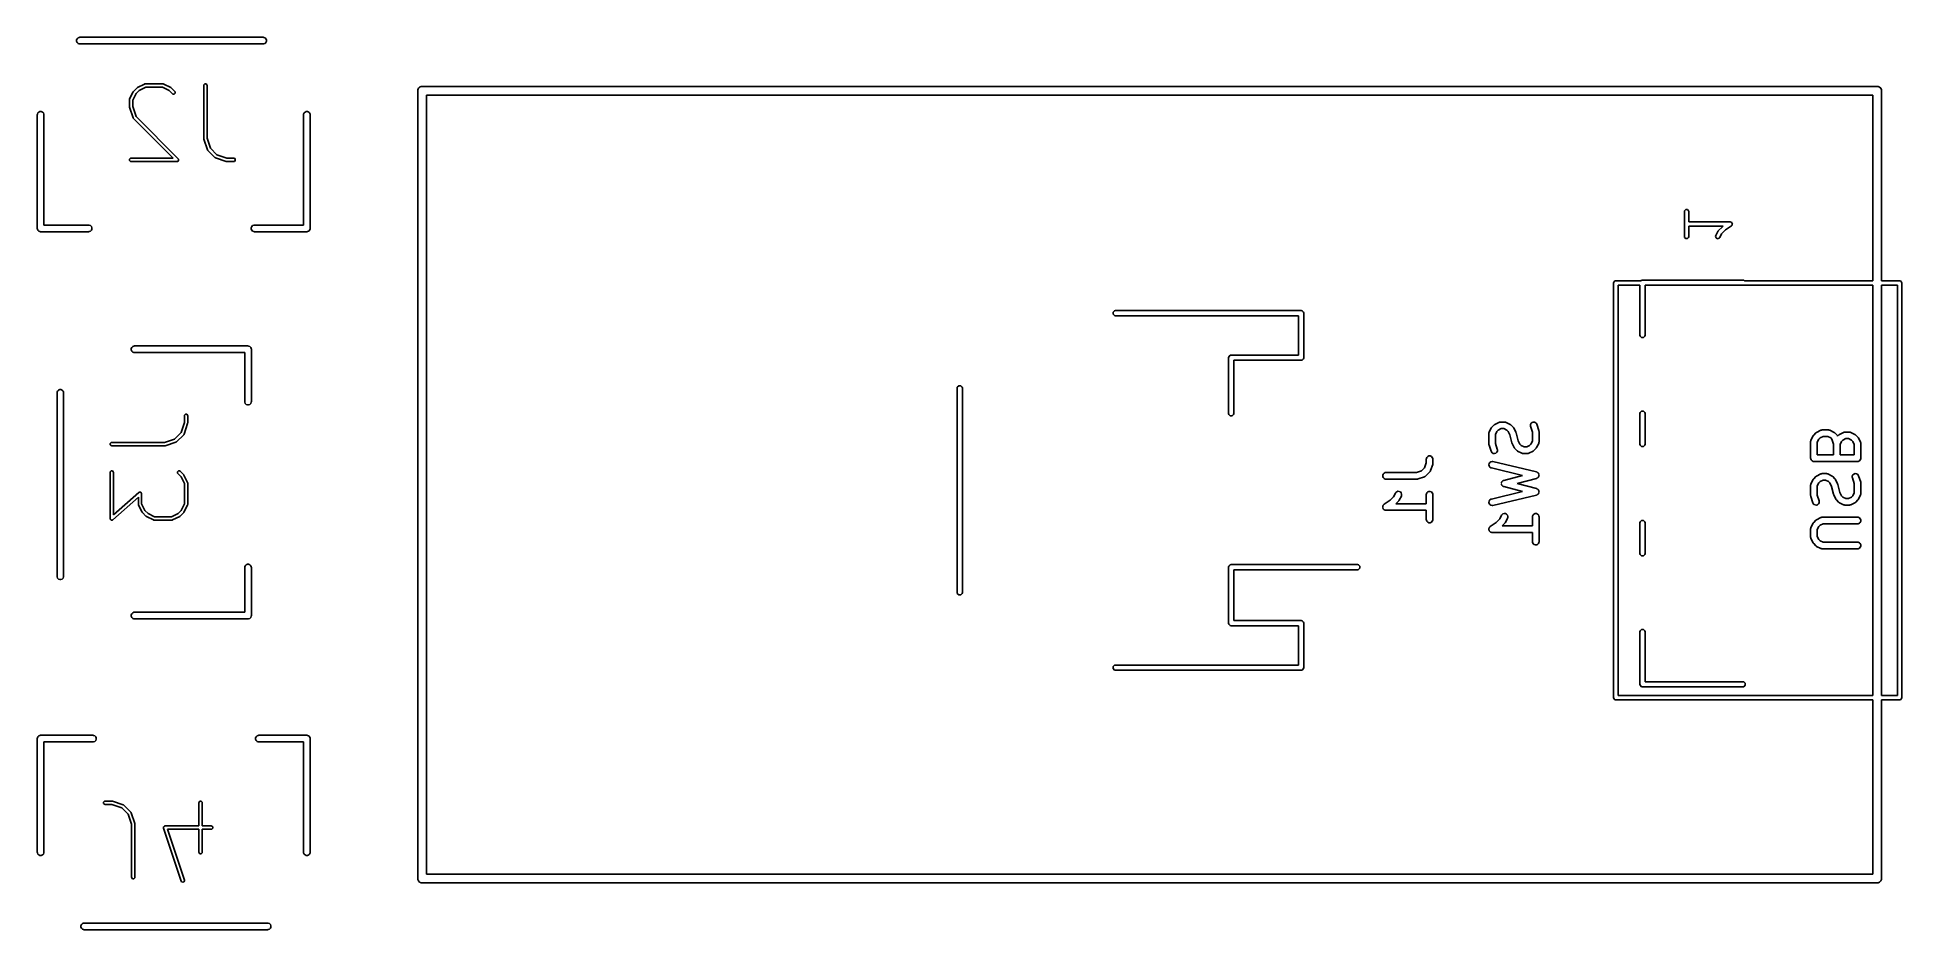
# Model space of a CAD drawing. Extents: x 164.3 to 207, y -96.9 to -76.4.
import ezdxf

# ---------------------------------------------------------------- set-up
doc = ezdxf.new("R2010")
doc.units = 0
doc.layers.add('BLACK', color=7, linetype='CONTINUOUS')

msp = doc.modelspace()

# ---------------------------------------------------------------- linework, layer by layer
at = {"layer": 'BLACK', "linetype": 'CONTINUOUS'}
for p, q in [((165.236642, -76.463666), (165.257666, -76.442642)), ((165.257666, -76.442642), (165.285134, -76.431264)), ((165.285134, -76.431264), (165.3, -76.4298)), ((165.3, -76.4298), (169.5, -76.4298)), ((169.5, -76.4298), (169.514866, -76.431264)), ((169.514866, -76.431264), (169.542334, -76.442642)), ((169.542334, -76.442642), (169.563358, -76.463666)), ((165.225264, -76.491134), (165.236642, -76.463666)), ((165.225264, -76.520866), (165.225264, -76.491134)), ((165.236642, -76.548334), (165.225264, -76.520866)), ((165.257666, -76.569358), (165.236642, -76.548334)), ((165.285134, -76.580736), (165.257666, -76.569358)), ((165.3, -76.5822), (165.285134, -76.580736)), ((169.5, -76.5822), (165.3, -76.5822)), ((169.514866, -76.580736), (169.5, -76.5822)), ((169.542334, -76.569358), (169.514866, -76.580736)), ((169.563358, -76.548334), (169.542334, -76.569358)), ((169.563358, -76.463666), (169.574736, -76.491134)), ((169.574736, -76.520866), (169.563358, -76.548334)), ((169.574736, -76.491134), (169.574736, -76.520866)), ((166.440177, -77.840919), (166.521282, -77.678707)), ((166.585453, -77.717574), (166.511008, -77.866466)), ((166.521282, -77.678707), (166.524958, -77.67397)), ((166.524958, -77.67397), (166.528286, -77.66899)), ((166.528286, -77.66899), (166.609392, -77.587884)), ((166.657977, -77.645051), (166.585453, -77.717574)), ((166.609392, -77.587884), (166.614372, -77.584555)), ((166.614372, -77.584555), (166.619109, -77.58088)), ((166.619109, -77.58088), (166.781322, -77.499774)), ((166.806869, -77.570605), (166.657977, -77.645051)), ((166.781322, -77.499774), (166.783127, -77.499279)), ((166.783127, -77.499279), (166.783734, -77.498673)), ((166.783734, -77.498673), (166.789612, -77.497503)), ((166.789612, -77.497503), (166.795392, -77.495921)), ((166.795392, -77.495921), (166.796205, -77.496192)), ((166.796205, -77.496192), (166.798042, -77.495827)), ((166.798042, -77.495827), (167.203571, -77.495827)), ((167.194744, -77.570605), (166.806869, -77.570605)), ((167.343634, -77.64505), (167.194744, -77.570605)), ((167.203571, -77.495827), (167.205407, -77.496192)), ((167.205407, -77.496192), (167.206222, -77.495921)), ((167.206222, -77.495921), (167.212004, -77.497504)), ((167.212004, -77.497504), (167.217879, -77.498673)), ((167.217879, -77.498673), (167.218485, -77.499279)), ((167.218485, -77.499279), (167.220292, -77.499774)), ((167.220292, -77.499774), (167.382503, -77.58088)), ((167.42045, -77.721866), (167.343634, -77.64505)), ((167.382503, -77.58088), (167.387239, -77.584555)), ((167.387239, -77.584555), (167.39222, -77.587884)), ((167.39222, -77.587884), (167.473326, -77.66899)), ((167.43258, -77.729971), (167.42045, -77.721866)), ((167.461196, -77.729971), (167.43258, -77.729971)), ((167.481431, -77.709736), (167.461196, -77.729971)), ((167.473326, -77.66899), (167.481431, -77.68112)), ((167.481431, -77.68112), (167.481431, -77.709736)), ((168.139452, -77.533216), (168.142298, -77.518908)), ((168.139452, -78.749803), (168.139452, -77.533216)), ((168.142298, -77.518908), (168.162533, -77.498673)), ((168.162533, -77.498673), (168.191149, -77.498673)), ((168.191149, -77.498673), (168.211384, -77.518908)), ((168.211384, -77.518908), (168.21423, -77.533216)), ((168.21423, -77.533216), (168.21423, -78.743737)), ((173.039169, -77.652959), (173.04109, -77.63345)), ((173.039169, -95.69786), (173.039169, -77.652959)), ((173.04109, -77.63345), (173.056022, -77.597402)), ((173.056022, -77.597402), (173.083612, -77.569812)), ((173.083612, -77.569812), (173.11966, -77.55488)), ((173.11966, -77.55488), (173.139169, -77.552959)), ((173.139169, -77.552959), (206.47755, -77.552959)), ((206.47755, -77.552959), (206.497059, -77.55488)), ((206.497059, -77.55488), (206.533107, -77.569812)), ((206.533107, -77.569812), (206.560697, -77.597402)), ((206.560697, -77.597402), (206.575629, -77.63345)), ((206.575629, -77.63345), (206.57755, -77.652959)), ((206.57755, -77.652959), (206.57755, -82.0054)), ((164.325264, -78.191134), (164.336642, -78.163666)), ((164.336642, -78.163666), (164.357666, -78.142642)), ((164.357666, -78.142642), (164.385134, -78.131264)), ((164.385134, -78.131264), (164.414866, -78.131264)), ((164.414866, -78.131264), (164.442334, -78.142642)), ((164.442334, -78.142642), (164.463358, -78.163666)), ((164.463358, -78.163666), (164.474736, -78.191134)), ((166.43623, -77.85764), (166.436595, -77.855803)), ((166.43623, -78.019851), (166.43623, -77.85764)), ((166.437399, -78.025731), (166.43623, -78.019851)), ((166.436324, -77.85499), (166.437907, -77.849208)), ((166.436595, -77.855803), (166.436324, -77.85499)), ((166.438149, -78.031674), (166.437399, -78.025731)), ((166.437907, -77.849208), (166.439076, -77.843332)), ((166.519254, -78.274992), (166.438149, -78.031674)), ((166.439076, -77.843332), (166.439682, -77.842725)), ((166.439682, -77.842725), (166.440177, -77.840919)), ((166.511008, -77.866466), (166.511008, -78.013785)), ((166.511008, -78.013785), (166.587403, -78.242972)), ((170.425264, -78.191134), (170.436642, -78.163666)), ((170.436642, -78.163666), (170.457666, -78.142642)), ((170.457666, -78.142642), (170.485134, -78.131264)), ((170.485134, -78.131264), (170.514866, -78.131264)), ((170.514866, -78.131264), (170.542334, -78.142642)), ((170.542334, -78.142642), (170.563358, -78.163666)), ((170.563358, -78.163666), (170.574736, -78.191134)), ((173.239169, -77.752959), (173.239169, -95.59786)), ((206.37755, -77.752959), (173.239169, -77.752959)), ((206.37755, -82.0054), (206.37755, -77.752959)), ((164.3238, -78.206), (164.325264, -78.191134)), ((164.3238, -80.806), (164.3238, -78.206)), ((164.474736, -78.191134), (164.4762, -78.206)), ((164.4762, -78.206), (164.4762, -80.7298)), ((166.520181, -78.276618), (166.519254, -78.274992)), ((166.520181, -78.277477), (166.520181, -78.276618)), ((166.523511, -78.282461), (166.520181, -78.277477)), ((166.526478, -78.287666), (166.523511, -78.282461)), ((166.527245, -78.288049), (166.526478, -78.287666)), ((166.528286, -78.289607), (166.527245, -78.288049)), ((167.437729, -79.199049), (166.528286, -78.289607)), ((166.587403, -78.242972), (167.554432, -79.21)), ((170.4238, -78.206), (170.425264, -78.191134)), ((170.4238, -80.7298), (170.4238, -78.206)), ((170.574736, -78.191134), (170.5762, -78.206)), ((170.5762, -78.206), (170.5762, -80.806)), ((168.140621, -78.755683), (168.139452, -78.749803)), ((168.141371, -78.761626), (168.140621, -78.755683)), ((168.222476, -79.004944), (168.141371, -78.761626)), ((168.21423, -78.743737), (168.290625, -78.972924)), ((168.223403, -79.00657), (168.222476, -79.004944)), ((168.223403, -79.007429), (168.223403, -79.00657)), ((168.226733, -79.012413), (168.223403, -79.007429)), ((168.2297, -79.017618), (168.226733, -79.012413)), ((168.230467, -79.018001), (168.2297, -79.017618)), ((168.231508, -79.019559), (168.230467, -79.018001)), ((168.39372, -79.181771), (168.231508, -79.019559)), ((168.290625, -78.972924), (168.440355, -79.122654)), ((166.439076, -79.22213), (166.459311, -79.201895)), ((166.439076, -79.250746), (166.439076, -79.22213)), ((166.459311, -79.270981), (166.439076, -79.250746)), ((166.459311, -79.201895), (166.473619, -79.199049)), ((166.473619, -79.273827), (166.459311, -79.270981)), ((166.473619, -79.199049), (167.437729, -79.199049)), ((167.527994, -79.273827), (166.473619, -79.273827)), ((167.542302, -79.270981), (167.527994, -79.273827)), ((167.562537, -79.250746), (167.542302, -79.270981)), ((167.554432, -79.21), (167.562537, -79.22213)), ((167.562537, -79.22213), (167.562537, -79.250746)), ((168.395277, -79.182811), (168.39372, -79.181771)), ((168.395661, -79.183579), (168.395277, -79.182811)), ((168.400861, -79.186543), (168.395661, -79.183579)), ((168.405849, -79.189876), (168.400861, -79.186543)), ((168.406709, -79.189876), (168.405849, -79.189876)), ((168.408335, -79.190803), (168.406709, -79.189876)), ((168.651651, -79.271908), (168.408335, -79.190803)), ((168.440355, -79.122654), (168.669541, -79.199049)), ((168.657595, -79.272657), (168.651651, -79.271908)), ((168.663475, -79.273827), (168.657595, -79.272657)), ((168.825687, -79.273827), (168.663475, -79.273827)), ((168.669541, -79.199049), (168.825687, -79.199049)), ((168.825687, -79.199049), (168.839995, -79.201895)), ((168.839995, -79.270981), (168.825687, -79.273827)), ((168.839995, -79.201895), (168.86023, -79.22213)), ((168.86023, -79.250746), (168.839995, -79.270981)), ((168.86023, -79.22213), (168.86023, -79.250746)), ((164.4762, -80.7298), (165.5, -80.7298)), ((165.5, -80.7298), (165.514866, -80.731264)), ((165.514866, -80.731264), (165.542334, -80.742642)), ((169.257666, -80.742642), (169.285134, -80.731264)), ((169.285134, -80.731264), (169.3, -80.7298)), ((169.3, -80.7298), (170.4238, -80.7298)), ((202.060744, -80.422306), (202.06455, -80.403172)), ((202.060744, -80.993734), (202.060744, -80.422306)), ((202.06455, -80.403172), (202.09161, -80.376112)), ((202.09161, -80.376112), (202.129878, -80.376112)), ((202.129878, -80.376112), (202.156938, -80.403172)), ((202.156938, -80.403172), (202.160744, -80.422306)), ((202.160744, -80.422306), (202.160744, -80.65802)), ((202.160744, -80.65802), (203.110744, -80.65802)), ((203.110744, -80.65802), (203.129878, -80.661826)), ((203.129878, -80.661826), (203.133518, -80.665466)), ((203.133518, -80.665466), (203.138566, -80.666476)), ((203.138566, -80.666476), (203.146643, -80.678591)), ((203.146643, -80.678591), (203.156938, -80.688886)), ((203.153297, -80.730794), (203.152288, -80.735842)), ((203.156938, -80.727154), (203.153297, -80.730794)), ((203.156938, -80.688886), (203.156938, -80.694032)), ((203.156938, -80.694032), (203.159794, -80.698316)), ((203.159794, -80.698316), (203.156938, -80.712594)), ((203.156938, -80.712594), (203.156938, -80.727154)), ((164.325264, -80.820866), (164.3238, -80.806)), ((164.336642, -80.848334), (164.325264, -80.820866)), ((164.357666, -80.869358), (164.336642, -80.848334)), ((164.385134, -80.880736), (164.357666, -80.869358)), ((164.4, -80.8822), (164.385134, -80.880736)), ((165.5, -80.8822), (164.4, -80.8822)), ((165.514866, -80.880736), (165.5, -80.8822)), ((165.542334, -80.869358), (165.514866, -80.880736)), ((165.542334, -80.742642), (165.563358, -80.763666)), ((165.563358, -80.848334), (165.542334, -80.869358)), ((165.563358, -80.763666), (165.574736, -80.791134)), ((165.574736, -80.820866), (165.563358, -80.848334)), ((165.574736, -80.791134), (165.574736, -80.820866)), ((169.225264, -80.791134), (169.236642, -80.763666)), ((169.225264, -80.820866), (169.225264, -80.791134)), ((169.236642, -80.848334), (169.225264, -80.820866)), ((169.236642, -80.763666), (169.257666, -80.742642)), ((169.257666, -80.869358), (169.236642, -80.848334)), ((169.285134, -80.880736), (169.257666, -80.869358)), ((169.3, -80.8822), (169.285134, -80.880736)), ((170.5, -80.8822), (169.3, -80.8822)), ((170.514866, -80.880736), (170.5, -80.8822)), ((170.542334, -80.869358), (170.514866, -80.880736)), ((170.563358, -80.848334), (170.542334, -80.869358)), ((170.574736, -80.820866), (170.563358, -80.848334)), ((170.5762, -80.806), (170.574736, -80.820866)), ((202.06455, -81.012868), (202.060744, -80.993734)), ((202.09161, -81.039928), (202.06455, -81.012868)), ((202.129878, -81.039928), (202.09161, -81.039928)), ((202.156938, -81.012868), (202.129878, -81.039928)), ((202.160744, -80.993734), (202.156938, -81.012868)), ((202.945604, -80.75802), (202.160744, -80.75802)), ((202.160744, -80.75802), (202.160744, -80.993734)), ((202.775156, -80.990189), (202.780309, -80.971373)), ((202.787257, -81.026494), (202.775156, -80.990189)), ((202.780309, -80.971373), (202.827927, -80.876136)), ((202.821485, -81.043608), (202.787257, -81.026494)), ((202.85779, -81.031507), (202.821485, -81.043608)), ((202.827927, -80.876136), (202.832842, -80.869802)), ((202.832842, -80.869802), (202.837294, -80.863141)), ((202.837294, -80.863141), (202.932532, -80.767903)), ((202.869751, -81.016095), (202.85779, -81.031507)), ((202.913742, -80.928113), (202.869751, -81.016095)), ((202.999738, -80.842116), (202.913742, -80.928113)), ((202.932532, -80.767903), (202.936645, -80.765154)), ((202.936645, -80.765154), (202.940152, -80.761655)), ((202.940152, -80.761655), (202.945604, -80.75802)), ((203.138479, -80.749622), (202.999738, -80.842116)), ((203.152288, -80.735842), (203.138479, -80.749622)), ((200.442965, -82.036266), (200.470025, -82.009206)), ((200.470025, -82.009206), (200.489159, -82.0054)), ((200.489159, -82.0054), (201.066206, -82.0054)), ((201.066206, -82.0054), (201.077039, -81.994567)), ((201.077039, -81.994567), (201.1, -81.99)), ((201.1, -81.99), (203.4, -81.99)), ((203.4, -81.99), (203.422961, -81.994567)), ((203.422961, -81.994567), (203.433794, -82.0054)), ((203.433794, -82.0054), (206.37755, -82.0054)), ((206.57755, -82.0054), (206.989159, -82.0054)), ((206.989159, -82.0054), (207.008293, -82.009206)), ((207.008293, -82.009206), (207.035353, -82.036266)), ((200.439159, -82.0554), (200.442965, -82.036266)), ((200.439159, -91.5554), (200.439159, -82.0554)), ((201.04, -82.1054), (200.539159, -82.1054)), ((200.539159, -82.1054), (200.539159, -91.5054)), ((201.04, -83.25), (201.04, -82.1054)), ((203.4, -82.11), (201.16, -82.11)), ((201.16, -82.11), (201.16, -83.25)), ((203.422961, -82.105433), (203.4, -82.11)), ((203.422994, -82.1054), (203.422961, -82.105433)), ((206.37755, -82.1054), (203.422994, -82.1054)), ((206.37755, -91.5054), (206.37755, -82.1054)), ((206.57755, -82.1054), (206.57755, -91.5054)), ((206.939159, -82.1054), (206.57755, -82.1054)), ((206.939159, -91.5054), (206.939159, -82.1054)), ((207.035353, -82.036266), (207.039159, -82.0554)), ((207.039159, -82.0554), (207.039159, -91.5554)), ((188.972117, -82.724899), (189.004589, -82.692427)), ((188.972117, -82.770821), (188.972117, -82.724899)), ((189.004589, -82.803293), (188.972117, -82.770821)), ((189.004589, -82.692427), (189.02755, -82.68786)), ((189.02755, -82.80786), (189.004589, -82.803293)), ((189.02755, -82.68786), (193.27755, -82.68786)), ((193.21755, -82.80786), (189.02755, -82.80786)), ((193.21755, -83.70786), (193.21755, -82.80786)), ((193.27755, -82.68786), (193.300511, -82.692427)), ((193.300511, -82.692427), (193.332983, -82.724899)), ((193.332983, -82.724899), (193.33755, -82.74786)), ((193.33755, -82.74786), (193.33755, -83.76786)), ((201.044567, -83.272961), (201.04, -83.25)), ((201.077039, -83.305433), (201.044567, -83.272961)), ((201.155433, -83.272961), (201.122961, -83.305433)), ((201.16, -83.25), (201.155433, -83.272961)), ((166.476956, -83.560544), (166.488334, -83.533076)), ((166.476956, -83.590276), (166.476956, -83.560544)), ((166.488334, -83.617744), (166.476956, -83.590276)), ((166.488334, -83.533076), (166.509358, -83.512052)), ((166.509358, -83.638768), (166.488334, -83.617744)), ((166.509358, -83.512052), (166.536826, -83.500674)), ((166.536826, -83.650146), (166.509358, -83.638768)), ((166.536826, -83.500674), (166.551692, -83.49921)), ((166.551692, -83.65161), (166.536826, -83.650146)), ((166.551692, -83.49921), (169.151692, -83.49921)), ((169.075492, -83.65161), (166.551692, -83.65161)), ((169.075492, -84.77541), (169.075492, -83.65161)), ((169.151692, -83.49921), (169.166558, -83.500674)), ((169.166558, -83.500674), (169.194026, -83.512052)), ((169.194026, -83.512052), (169.21505, -83.533076)), ((169.21505, -83.533076), (169.226428, -83.560544)), ((169.226428, -83.560544), (169.227892, -83.57541)), ((169.227892, -83.57541), (169.227892, -84.77541)), ((191.622117, -83.744899), (191.654589, -83.712427)), ((191.654589, -83.712427), (191.67755, -83.70786)), ((191.67755, -83.70786), (193.21755, -83.70786)), ((201.122961, -83.305433), (201.077039, -83.305433)), ((191.61755, -83.76786), (191.622117, -83.744899)), ((191.61755, -85.04786), (191.61755, -83.76786)), ((193.27755, -83.82786), (191.73755, -83.82786)), ((191.73755, -83.82786), (191.73755, -85.04786)), ((193.300511, -83.823293), (193.27755, -83.82786)), ((193.332983, -83.790821), (193.300511, -83.823293)), ((193.33755, -83.76786), (193.332983, -83.790821)), ((164.775492, -84.57541), (164.776956, -84.560544)), ((164.775492, -88.77541), (164.775492, -84.57541)), ((164.776956, -84.560544), (164.788334, -84.533076)), ((164.788334, -84.533076), (164.809358, -84.512052)), ((164.809358, -84.512052), (164.836826, -84.500674)), ((164.836826, -84.500674), (164.866558, -84.500674)), ((164.866558, -84.500674), (164.894026, -84.512052)), ((164.894026, -84.512052), (164.91505, -84.533076)), ((164.91505, -84.533076), (164.926428, -84.560544)), ((164.926428, -84.560544), (164.927892, -84.57541)), ((164.927892, -84.57541), (164.927892, -88.77541)), ((185.39755, -84.46786), (185.402117, -84.444899)), ((185.39755, -89.14786), (185.39755, -84.46786)), ((185.402117, -84.444899), (185.434589, -84.412427)), ((185.434589, -84.412427), (185.480511, -84.412427)), ((185.480511, -84.412427), (185.512983, -84.444899)), ((185.512983, -84.444899), (185.51755, -84.46786)), ((185.51755, -84.46786), (185.51755, -89.14786)), ((169.076956, -84.790276), (169.075492, -84.77541)), ((169.088334, -84.817744), (169.076956, -84.790276)), ((169.109358, -84.838768), (169.088334, -84.817744)), ((169.136826, -84.850146), (169.109358, -84.838768)), ((169.166558, -84.850146), (169.136826, -84.850146)), ((169.194026, -84.838768), (169.166558, -84.850146)), ((169.21505, -84.817744), (169.194026, -84.838768)), ((169.226428, -84.790276), (169.21505, -84.817744)), ((169.227892, -84.77541), (169.226428, -84.790276)), ((201.044567, -85.027039), (201.077039, -84.994567)), ((201.077039, -84.994567), (201.122961, -84.994567)), ((201.122961, -84.994567), (201.155433, -85.027039)), ((167.618346, -85.485053), (167.694741, -85.255868)), ((167.7676, -85.273758), (167.686495, -85.517074)), ((167.694741, -85.099722), (167.697587, -85.085414)), ((167.694741, -85.255868), (167.694741, -85.099722)), ((167.697587, -85.085414), (167.717822, -85.065179)), ((167.717822, -85.065179), (167.746438, -85.065179)), ((167.746438, -85.065179), (167.766673, -85.085414)), ((167.766673, -85.085414), (167.769519, -85.099722)), ((167.768349, -85.267813), (167.7676, -85.273758)), ((167.769519, -85.261934), (167.768349, -85.267813)), ((167.769519, -85.099722), (167.769519, -85.261934)), ((191.622117, -85.070821), (191.61755, -85.04786)), ((191.654589, -85.103293), (191.622117, -85.070821)), ((191.700511, -85.103293), (191.654589, -85.103293)), ((191.732983, -85.070821), (191.700511, -85.103293)), ((191.73755, -85.04786), (191.732983, -85.070821)), ((197.587737, -85.473602), (197.635356, -85.378364)), ((197.635356, -85.378364), (197.63932, -85.372064)), ((197.63932, -85.372064), (197.640078, -85.370237)), ((197.640078, -85.370237), (197.641766, -85.36818)), ((197.641766, -85.36818), (197.643188, -85.365921)), ((197.643188, -85.365921), (197.644686, -85.364621)), ((197.644686, -85.364621), (197.649405, -85.358872)), ((197.649405, -85.358872), (197.697024, -85.311253)), ((197.697024, -85.311253), (197.702773, -85.306534)), ((197.702773, -85.306534), (197.704073, -85.305036)), ((197.704073, -85.305036), (197.706332, -85.303614)), ((197.706332, -85.303614), (197.708389, -85.301926)), ((197.708389, -85.301926), (197.710216, -85.301168)), ((197.710216, -85.301168), (197.716516, -85.297204)), ((197.716516, -85.297204), (197.811754, -85.249585)), ((197.794484, -85.425925), (197.764077, -85.456332)), ((197.863, -85.391667), (197.794484, -85.425925)), ((197.811754, -85.249585), (197.825485, -85.24433)), ((197.825485, -85.24433), (197.828174, -85.244138)), ((197.828174, -85.244138), (197.830663, -85.243108)), ((197.830663, -85.243108), (197.845295, -85.241667)), ((197.845295, -85.241667), (197.940533, -85.241667)), ((197.922828, -85.391667), (197.863, -85.391667)), ((197.991344, -85.425925), (197.922828, -85.391667)), ((197.940533, -85.241667), (197.955165, -85.243108)), ((197.955165, -85.243108), (197.957654, -85.244139)), ((197.957654, -85.244139), (197.960342, -85.24433)), ((197.960342, -85.24433), (197.974074, -85.249585)), ((197.974074, -85.249585), (198.069312, -85.297204)), ((198.021751, -85.456332), (197.991344, -85.425925)), ((198.069312, -85.297204), (198.075611, -85.301168)), ((198.075611, -85.301168), (198.077439, -85.301926)), ((198.077439, -85.301926), (198.079495, -85.303614)), ((198.079495, -85.303614), (198.081755, -85.305036)), ((198.081755, -85.305036), (198.083054, -85.306534)), ((198.083054, -85.306534), (198.088804, -85.311253)), ((198.088804, -85.311253), (198.136423, -85.358872)), ((198.136423, -85.358872), (198.141141, -85.364621)), ((198.141141, -85.364621), (198.14264, -85.365921)), ((198.14264, -85.365921), (198.144061, -85.36818)), ((198.144061, -85.36818), (198.14575, -85.370237)), ((198.14575, -85.370237), (198.146507, -85.372064)), ((198.146507, -85.372064), (198.150472, -85.378364)), ((198.150472, -85.378364), (198.198091, -85.473602)), ((198.532789, -85.326047), (198.534864, -85.296857)), ((198.536049, -85.340384), (198.532789, -85.326047)), ((198.534864, -85.296857), (198.54795, -85.270684)), ((198.579819, -85.471694), (198.536049, -85.340384)), ((198.54795, -85.270684), (198.570057, -85.25151)), ((198.570057, -85.25151), (198.59782, -85.242256)), ((198.59782, -85.242256), (198.62701, -85.244331)), ((198.62701, -85.244331), (198.653183, -85.257417)), ((198.653183, -85.257417), (198.672357, -85.279524)), ((198.672357, -85.279524), (198.678351, -85.29295)), ((198.678351, -85.29295), (198.72597, -85.435806)), ((201.04, -85.05), (201.044567, -85.027039)), ((201.04, -85.75), (201.04, -85.05)), ((201.155433, -85.027039), (201.16, -85.05)), ((201.16, -85.05), (201.16, -85.75)), ((205.184666, -85.431254), (205.198397, -85.425999)), ((205.198397, -85.425999), (205.201086, -85.425807)), ((205.201086, -85.425807), (205.203575, -85.424777)), ((205.203575, -85.424777), (205.218207, -85.423336)), ((205.218207, -85.423336), (205.361064, -85.423336)), ((205.361064, -85.423336), (205.375696, -85.424777)), ((205.375696, -85.424777), (205.378185, -85.425808)), ((205.378185, -85.425808), (205.380873, -85.425999)), ((205.380873, -85.425999), (205.394605, -85.431254)), ((165.994365, -85.73426), (166.0146, -85.714025)), ((165.994365, -85.762876), (165.994365, -85.73426)), ((166.0146, -85.783111), (165.994365, -85.762876)), ((166.0146, -85.714025), (166.028908, -85.711179)), ((166.028908, -85.785957), (166.0146, -85.783111)), ((166.028908, -85.711179), (167.239429, -85.711179)), ((167.245495, -85.785957), (166.028908, -85.785957)), ((167.239429, -85.711179), (167.468616, -85.634783)), ((167.251375, -85.784787), (167.245495, -85.785957)), ((167.257318, -85.784038), (167.251375, -85.784787)), ((167.500636, -85.702933), (167.257318, -85.784038)), ((167.468616, -85.634783), (167.618346, -85.485053)), ((167.502262, -85.702006), (167.500636, -85.702933)), ((167.503121, -85.702006), (167.502262, -85.702006)), ((167.508105, -85.698675), (167.503121, -85.702006)), ((167.51331, -85.695709), (167.508105, -85.698675)), ((167.513693, -85.694941), (167.51331, -85.695709)), ((167.515251, -85.693901), (167.513693, -85.694941)), ((167.677463, -85.531689), (167.515251, -85.693901)), ((167.678503, -85.530131), (167.677463, -85.531689)), ((167.679271, -85.529748), (167.678503, -85.530131)), ((167.682235, -85.524547), (167.679271, -85.529748)), ((167.685568, -85.51956), (167.682235, -85.524547)), ((167.686495, -85.517074), (167.685568, -85.5187)), ((167.685568, -85.5187), (167.685568, -85.51956)), ((197.579819, -85.507143), (197.58126, -85.492511)), ((197.579819, -85.745238), (197.579819, -85.507143)), ((197.580548, -85.752643), (197.579819, -85.745238)), ((197.580408, -85.754618), (197.580548, -85.752643)), ((197.580998, -85.757215), (197.580408, -85.754618)), ((197.58126, -85.75987), (197.580998, -85.757215)), ((197.58126, -85.492511), (197.582291, -85.490021)), ((197.582018, -85.761701), (197.58126, -85.75987)), ((197.583668, -85.768955), (197.582018, -85.761701)), ((197.582291, -85.490021), (197.582482, -85.487334)), ((197.582482, -85.487334), (197.587737, -85.473602)), ((197.631287, -85.911812), (197.583668, -85.768955)), ((197.764077, -85.456332), (197.729819, -85.524848)), ((197.729819, -85.524848), (197.729819, -85.733067)), ((197.729819, -85.733067), (197.773589, -85.864377)), ((198.060244, -85.533319), (198.021751, -85.456332)), ((198.105867, -85.715809), (198.060244, -85.533319)), ((198.106252, -85.716888), (198.105867, -85.715809)), ((198.106291, -85.717428), (198.106252, -85.716888)), ((198.108618, -85.723509), (198.106291, -85.717428)), ((198.110814, -85.729655), (198.108618, -85.723509)), ((198.111136, -85.73009), (198.110814, -85.729655)), ((198.111546, -85.73116), (198.111136, -85.73009)), ((198.159165, -85.826398), (198.111546, -85.73116)), ((198.163129, -85.832697), (198.159165, -85.826398)), ((198.163887, -85.834525), (198.163129, -85.832697)), ((198.165575, -85.836581), (198.163887, -85.834525)), ((198.166997, -85.838841), (198.165575, -85.836581)), ((198.168495, -85.84014), (198.166997, -85.838841)), ((198.173214, -85.84589), (198.168495, -85.84014)), ((198.220833, -85.893509), (198.173214, -85.84589)), ((198.198091, -85.473602), (198.1985, -85.474671)), ((198.1985, -85.474671), (198.198823, -85.475107)), ((198.198823, -85.475107), (198.201015, -85.481243)), ((198.201015, -85.481243), (198.203346, -85.487333)), ((198.203346, -85.487333), (198.203384, -85.487873)), ((198.203384, -85.487873), (198.20377, -85.488953)), ((198.20377, -85.488953), (198.249392, -85.671443)), ((198.249392, -85.671443), (198.287886, -85.74843)), ((198.287886, -85.74843), (198.318293, -85.778837)), ((198.318293, -85.778837), (198.386809, -85.813095)), ((198.386809, -85.813095), (198.446637, -85.813095)), ((198.446637, -85.813095), (198.515153, -85.778836)), ((198.515153, -85.778836), (198.545561, -85.748429)), ((198.545561, -85.748429), (198.579819, -85.679914)), ((198.579819, -85.679914), (198.579819, -85.471694)), ((198.660232, -85.845891), (198.612612, -85.89351)), ((198.66495, -85.840141), (198.660232, -85.845891)), ((198.66645, -85.838841), (198.66495, -85.840141)), ((198.667872, -85.836581), (198.66645, -85.838841)), ((198.66956, -85.834525), (198.667872, -85.836581)), ((198.670317, -85.832697), (198.66956, -85.834525)), ((198.674282, -85.826398), (198.670317, -85.832697)), ((198.721901, -85.73116), (198.674282, -85.826398)), ((198.727156, -85.717429), (198.721901, -85.73116)), ((198.72597, -85.435806), (198.727619, -85.443061)), ((198.727347, -85.714739), (198.727156, -85.717429)), ((198.728378, -85.712251), (198.727347, -85.714739)), ((198.727619, -85.443061), (198.728378, -85.444892)), ((198.728378, -85.444892), (198.728639, -85.447545)), ((198.729819, -85.697619), (198.728378, -85.712251)), ((198.728639, -85.447545), (198.72923, -85.450143)), ((198.72923, -85.450143), (198.729089, -85.452117)), ((198.729089, -85.452117), (198.729819, -85.459524)), ((198.729819, -85.459524), (198.729819, -85.697619)), ((201.044567, -85.772961), (201.04, -85.75)), ((201.077039, -85.805433), (201.044567, -85.772961)), ((201.122961, -85.805433), (201.077039, -85.805433)), ((201.155433, -85.772961), (201.122961, -85.805433)), ((201.16, -85.75), (201.155433, -85.772961)), ((204.95273, -85.688812), (204.954171, -85.67418)), ((204.95273, -86.069764), (204.95273, -85.688812)), ((204.954171, -85.67418), (204.955201, -85.671691)), ((204.955201, -85.671691), (204.955393, -85.669002)), ((204.955393, -85.669002), (204.960648, -85.65527)), ((204.960648, -85.65527), (205.008268, -85.560032)), ((205.008268, -85.560032), (205.012233, -85.553733)), ((205.012233, -85.553733), (205.01299, -85.551906)), ((205.01299, -85.551906), (205.014678, -85.549848)), ((205.014678, -85.549848), (205.016101, -85.547589)), ((205.016101, -85.547589), (205.017599, -85.546289)), ((205.017599, -85.546289), (205.022317, -85.540541)), ((205.022317, -85.540541), (205.069936, -85.492922)), ((205.069936, -85.492922), (205.075685, -85.488203)), ((205.075685, -85.488203), (205.076985, -85.486705)), ((205.076985, -85.486705), (205.079244, -85.485283)), ((205.079244, -85.485283), (205.081301, -85.483595)), ((205.081301, -85.483595), (205.083128, -85.482837)), ((205.083128, -85.482837), (205.089428, -85.478873)), ((205.089428, -85.478873), (205.184666, -85.431254)), ((205.136988, -85.638001), (205.10273, -85.706518)), ((205.10273, -85.706518), (205.10273, -85.994764)), ((205.167396, -85.607594), (205.136988, -85.638001)), ((205.235912, -85.573336), (205.167396, -85.607594)), ((205.343359, -85.573336), (205.235912, -85.573336)), ((205.411875, -85.607594), (205.343359, -85.573336)), ((205.394605, -85.431254), (205.489843, -85.478873)), ((205.438369, -85.634088), (205.411875, -85.607594)), ((205.47654, -85.748601), (205.438369, -85.634088)), ((205.47654, -85.994764), (205.47654, -85.748601)), ((205.489843, -85.478873), (205.496142, -85.482837)), ((205.496142, -85.482837), (205.49797, -85.483595)), ((205.49797, -85.483595), (205.500026, -85.485283)), ((205.500026, -85.485283), (205.502286, -85.486705)), ((205.502286, -85.486705), (205.503585, -85.488203)), ((205.503585, -85.488203), (205.509335, -85.492922)), ((205.509335, -85.492922), (205.556954, -85.540541)), ((205.556954, -85.540541), (205.566281, -85.551906)), ((205.566281, -85.551906), (205.567311, -85.554394)), ((205.567311, -85.554394), (205.569078, -85.556431)), ((205.569078, -85.556431), (205.571787, -85.562498)), ((205.571787, -85.562498), (205.593745, -85.540541)), ((205.593745, -85.540541), (205.599494, -85.535822)), ((205.599494, -85.535822), (205.600794, -85.534324)), ((205.600794, -85.534324), (205.603053, -85.532902)), ((205.603053, -85.532902), (205.60511, -85.531214)), ((205.60511, -85.531214), (205.606937, -85.530456)), ((205.606937, -85.530456), (205.613237, -85.526492)), ((205.613237, -85.526492), (205.708475, -85.478873)), ((205.660798, -85.68562), (205.62654, -85.754136)), ((205.62654, -85.754136), (205.62654, -85.994764)), ((205.691205, -85.655213), (205.660798, -85.68562)), ((205.759721, -85.620955), (205.691205, -85.655213)), ((205.708475, -85.478873), (205.722206, -85.473618)), ((205.722206, -85.473618), (205.724895, -85.473426)), ((205.724895, -85.473426), (205.727384, -85.472396)), ((205.727384, -85.472396), (205.742016, -85.470955)), ((205.742016, -85.470955), (205.837254, -85.470955)), ((205.819549, -85.620955), (205.759721, -85.620955)), ((205.888065, -85.655213), (205.819549, -85.620955)), ((205.837254, -85.470955), (205.851886, -85.472396)), ((205.851886, -85.472396), (205.854375, -85.473427)), ((205.854375, -85.473427), (205.857063, -85.473618)), ((205.857063, -85.473618), (205.870795, -85.478873)), ((205.870795, -85.478873), (205.966033, -85.526492)), ((205.918472, -85.68562), (205.888065, -85.655213)), ((205.95273, -85.754136), (205.918472, -85.68562)), ((205.95273, -85.994764), (205.95273, -85.754136)), ((205.966033, -85.526492), (205.972332, -85.530456)), ((205.972332, -85.530456), (205.97416, -85.531214)), ((205.97416, -85.531214), (205.976216, -85.532902)), ((205.976216, -85.532902), (205.978476, -85.534324)), ((205.978476, -85.534324), (205.979775, -85.535822)), ((205.979775, -85.535822), (205.985525, -85.540541)), ((205.985525, -85.540541), (206.033144, -85.58816)), ((206.033144, -85.58816), (206.037862, -85.593909)), ((206.037862, -85.593909), (206.039361, -85.595209)), ((206.039361, -85.595209), (206.040782, -85.597468)), ((206.040782, -85.597468), (206.042471, -85.599525)), ((206.042471, -85.599525), (206.043228, -85.601352)), ((206.043228, -85.601352), (206.047193, -85.607652)), ((206.047193, -85.607652), (206.094812, -85.70289)), ((206.094812, -85.70289), (206.100067, -85.716621)), ((206.100067, -85.716621), (206.100258, -85.71931)), ((206.100258, -85.71931), (206.101289, -85.721799)), ((206.101289, -85.721799), (206.10273, -85.736431)), ((206.10273, -85.736431), (206.10273, -86.069764)), ((196.109198, -86.291154), (196.147369, -86.176642)), ((196.147369, -86.093574), (196.14881, -86.078942)), ((196.147369, -86.176642), (196.147369, -86.093574)), ((196.14881, -86.078942), (196.160009, -86.051906)), ((196.160009, -86.051906), (196.180701, -86.031214)), ((196.180701, -86.031214), (196.207737, -86.020015)), ((196.207737, -86.020015), (196.237001, -86.020015)), ((196.237001, -86.020015), (196.264037, -86.031214)), ((196.29352, -86.21253), (196.245901, -86.355386)), ((196.264037, -86.031214), (196.284729, -86.051906)), ((196.284729, -86.051906), (196.295928, -86.078942)), ((196.295169, -86.205274), (196.29352, -86.21253)), ((196.295928, -86.203444), (196.295169, -86.205274)), ((196.295928, -86.078942), (196.297369, -86.093574)), ((196.296189, -86.20079), (196.295928, -86.203444)), ((196.29678, -86.198193), (196.296189, -86.20079)), ((196.297369, -86.188812), (196.296639, -86.196218)), ((196.296639, -86.196218), (196.29678, -86.198193)), ((196.297369, -86.093574), (196.297369, -86.188812)), ((197.579871, -86.218625), (197.586649, -86.190157)), ((197.584504, -86.24752), (197.579871, -86.218625)), ((197.59984, -86.272442), (197.584504, -86.24752)), ((197.586649, -86.190157), (197.603806, -86.16645)), ((197.623547, -86.289599), (197.59984, -86.272442)), ((197.603806, -86.16645), (197.628728, -86.151114)), ((197.628728, -86.151114), (197.657623, -86.146481)), ((197.637281, -85.925237), (197.631287, -85.911812)), ((197.656455, -85.947344), (197.637281, -85.925237)), ((197.682628, -85.960431), (197.656455, -85.947344)), ((197.657623, -86.146481), (197.672191, -86.148469)), ((197.672191, -86.148469), (198.672191, -86.386564)), ((197.711818, -85.962506), (197.682628, -85.960431)), ((197.73958, -85.953252), (197.711818, -85.962506)), ((197.761688, -85.934078), (197.73958, -85.953252)), ((197.774774, -85.907904), (197.761688, -85.934078)), ((197.773589, -85.864377), (197.776849, -85.878714)), ((197.776849, -85.878714), (197.774774, -85.907904)), ((198.226582, -85.898227), (198.220833, -85.893509)), ((198.227882, -85.899726), (198.226582, -85.898227)), ((198.230141, -85.901147), (198.227882, -85.899726)), ((198.232198, -85.902836), (198.230141, -85.901147)), ((198.234025, -85.903593), (198.232198, -85.902836)), ((198.240325, -85.907558), (198.234025, -85.903593)), ((198.335563, -85.955177), (198.240325, -85.907558)), ((198.349294, -85.960432), (198.335563, -85.955177)), ((198.351983, -85.960623), (198.349294, -85.960432)), ((198.354472, -85.961654), (198.351983, -85.960623)), ((198.369104, -85.963095), (198.354472, -85.961654)), ((198.464342, -85.963095), (198.369104, -85.963095)), ((198.478974, -85.961654), (198.464342, -85.963095)), ((198.481463, -85.960622), (198.478974, -85.961654)), ((198.484151, -85.960432), (198.481463, -85.960622)), ((198.497883, -85.955177), (198.484151, -85.960432)), ((198.593121, -85.907558), (198.497883, -85.955177)), ((198.599417, -85.903594), (198.593121, -85.907558)), ((198.601247, -85.902837), (198.599417, -85.903594)), ((198.603305, -85.901147), (198.601247, -85.902837)), ((198.605564, -85.899726), (198.603305, -85.901147)), ((198.606863, -85.898227), (198.605564, -85.899726)), ((198.612612, -85.89351), (198.606863, -85.898227)), ((204.954171, -86.084396), (204.95273, -86.069764)), ((204.96537, -86.111432), (204.954171, -86.084396)), ((204.986062, -86.132124), (204.96537, -86.111432)), ((205.013098, -86.143323), (204.986062, -86.132124)), ((205.02773, -86.144764), (205.013098, -86.143323)), ((206.02773, -86.144764), (205.02773, -86.144764)), ((205.10273, -85.994764), (205.47654, -85.994764)), ((205.62654, -85.994764), (205.95273, -85.994764)), ((206.042362, -86.143323), (206.02773, -86.144764)), ((206.069398, -86.132124), (206.042362, -86.143323)), ((206.09009, -86.111432), (206.069398, -86.132124)), ((206.101289, -86.084396), (206.09009, -86.111432)), ((206.10273, -86.069764), (206.101289, -86.084396)), ((165.991519, -86.397415), (165.994365, -86.383107)), ((165.991519, -87.45179), (165.991519, -86.397415)), ((165.994365, -86.383107), (166.0146, -86.362872)), ((166.0146, -86.362872), (166.043216, -86.362872)), ((166.043216, -86.362872), (166.063451, -86.383107)), ((166.063451, -86.383107), (166.066297, -86.397415)), ((166.066297, -86.397415), (166.066297, -87.369393)), ((167.535376, -86.383107), (167.555611, -86.362872)), ((167.535376, -86.411723), (167.535376, -86.383107)), ((167.543481, -86.423853), (167.535376, -86.411723)), ((167.620295, -86.500667), (167.543481, -86.423853)), ((167.555611, -86.362872), (167.584227, -86.362872)), ((167.584227, -86.362872), (167.596357, -86.370977)), ((167.596357, -86.370977), (167.677463, -86.452083)), ((167.694741, -86.649558), (167.620295, -86.500667)), ((167.677463, -86.452083), (167.680788, -86.45706)), ((167.680788, -86.45706), (167.684467, -86.4618)), ((167.684467, -86.4618), (167.765572, -86.624011)), ((167.694741, -87.11854), (167.694741, -86.649558)), ((167.765572, -86.624011), (167.766066, -86.625817)), ((167.766066, -86.625817), (167.766673, -86.626424)), ((167.766673, -86.626424), (167.767841, -86.632298)), ((167.767841, -86.632298), (167.769425, -86.638081)), ((167.769425, -86.638081), (167.769153, -86.638895)), ((167.769153, -86.638895), (167.769519, -86.640732)), ((167.769519, -86.640732), (167.769519, -87.127367)), ((195.14881, -86.459894), (195.160009, -86.432858)), ((195.14881, -86.489158), (195.14881, -86.459894)), ((195.160009, -86.516194), (195.14881, -86.489158)), ((195.160009, -86.432858), (195.180701, -86.412166)), ((195.180701, -86.536886), (195.160009, -86.516194)), ((195.180701, -86.412166), (195.207737, -86.400967)), ((195.207737, -86.548085), (195.180701, -86.536886)), ((195.207737, -86.400967), (195.222369, -86.399526)), ((195.222369, -86.549526), (195.207737, -86.548085)), ((195.222369, -86.399526), (195.924484, -86.399526)), ((195.936654, -86.549526), (195.222369, -86.549526)), ((195.924484, -86.399526), (196.038997, -86.361354)), ((195.944059, -86.548796), (195.936654, -86.549526)), ((195.946034, -86.548937), (195.944059, -86.548796)), ((195.948631, -86.548346), (195.946034, -86.548937)), ((195.951286, -86.548085), (195.948631, -86.548346)), ((195.953117, -86.547326), (195.951286, -86.548085)), ((195.960371, -86.545677), (195.953117, -86.547326)), ((196.103228, -86.498058), (195.960371, -86.545677)), ((196.038997, -86.361354), (196.109198, -86.291154)), ((196.116653, -86.492064), (196.103228, -86.498058)), ((196.118687, -86.490299), (196.116653, -86.492064)), ((196.121178, -86.489268), (196.118687, -86.490299)), ((196.132544, -86.47994), (196.121178, -86.489268)), ((196.227783, -86.384702), (196.132544, -86.47994)), ((196.237111, -86.373337), (196.227783, -86.384702)), ((196.238142, -86.370846), (196.237111, -86.373337)), ((196.239907, -86.368812), (196.238142, -86.370846)), ((196.245901, -86.355386), (196.239907, -86.368812)), ((197.637447, -86.294389), (197.623547, -86.289599)), ((198.348303, -86.46364), (197.637447, -86.294389)), ((197.865688, -86.645185), (197.868237, -86.635622)), ((197.866327, -86.65), (197.865688, -86.645185)), ((197.865688, -86.654815), (197.866327, -86.65)), ((197.868237, -86.664377), (197.865688, -86.654815)), ((197.868237, -86.635622), (197.869542, -86.625807)), ((197.869542, -86.674193), (197.868237, -86.664377)), ((197.869542, -86.625807), (197.871976, -86.621601)), ((197.871976, -86.678398), (197.869542, -86.674193)), ((197.871976, -86.621601), (197.873228, -86.616909)), ((197.873228, -86.683091), (197.871976, -86.678398)), ((197.873228, -86.616909), (197.879243, -86.609049)), ((197.879243, -86.69095), (197.873228, -86.683091)), ((197.879243, -86.609049), (197.884204, -86.600482)), ((197.884204, -86.699518), (197.879243, -86.69095)), ((197.884204, -86.600482), (197.888061, -86.597528)), ((197.888061, -86.702471), (197.884204, -86.699518)), ((197.888061, -86.597528), (197.891015, -86.593671)), ((197.891015, -86.706329), (197.888061, -86.702471)), ((197.891015, -86.593671), (197.899582, -86.58871)), ((197.899582, -86.711289), (197.891015, -86.706329)), ((197.899582, -86.58871), (197.907442, -86.582695)), ((197.907442, -86.717305), (197.899582, -86.711289)), ((197.907442, -86.582695), (197.914629, -86.579999)), ((197.914629, -86.579999), (197.91634, -86.579009)), ((197.91634, -86.579009), (197.91778, -86.578817)), ((197.91778, -86.578817), (197.921208, -86.577532)), ((197.921208, -86.577532), (198.348303, -86.46364)), ((198.674144, -86.531992), (198.231613, -86.65)), ((198.231613, -86.65), (198.674144, -86.768008)), ((198.672191, -86.386564), (198.677209, -86.388293)), ((198.679119, -86.530126), (198.674144, -86.531992)), ((198.677209, -86.388293), (198.679013, -86.388533)), ((198.679013, -86.388533), (198.680642, -86.389476)), ((198.68091, -86.529839), (198.679119, -86.530126)), ((198.680642, -86.389476), (198.686091, -86.391354)), ((198.682509, -86.528854), (198.68091, -86.529839)), ((198.687911, -86.526829), (198.682509, -86.528854)), ((198.686091, -86.391354), (198.694914, -86.397739)), ((198.696559, -86.520208), (198.687911, -86.526829)), ((198.694914, -86.397739), (198.704337, -86.403195)), ((198.705832, -86.514503), (198.696559, -86.520208)), ((198.704337, -86.403195), (198.706677, -86.406252)), ((198.70809, -86.511382), (198.705832, -86.514503)), ((198.706677, -86.406252), (198.709798, -86.408511)), ((198.711148, -86.509042), (198.70809, -86.511382)), ((198.709798, -86.408511), (198.715503, -86.417782)), ((198.716602, -86.49962), (198.711148, -86.509042)), ((198.715503, -86.417782), (198.722125, -86.426433)), ((198.722989, -86.490796), (198.716602, -86.49962)), ((198.722125, -86.426433), (198.723118, -86.430156)), ((198.723881, -86.487048), (198.722989, -86.490796)), ((198.723118, -86.430156), (198.725134, -86.433433)), ((198.72581, -86.483717), (198.723881, -86.487048)), ((198.725134, -86.433433), (198.726856, -86.444176)), ((198.727244, -86.472923), (198.72581, -86.483717)), ((198.726856, -86.444176), (198.729665, -86.454708)), ((198.729767, -86.462328), (198.727244, -86.472923)), ((198.729665, -86.454708), (198.729157, -86.458526)), ((198.729157, -86.458526), (198.729767, -86.462328)), ((204.95273, -86.688812), (204.954171, -86.67418)), ((204.95273, -86.926907), (204.95273, -86.688812)), ((204.954171, -86.67418), (204.955201, -86.671691)), ((204.955201, -86.671691), (204.955393, -86.669002)), ((204.955393, -86.669002), (204.960648, -86.65527)), ((204.960648, -86.65527), (205.008268, -86.560032)), ((205.008268, -86.560032), (205.012233, -86.553733)), ((205.012233, -86.553733), (205.01299, -86.551906)), ((205.01299, -86.551906), (205.014678, -86.549848)), ((205.014678, -86.549848), (205.016101, -86.547589)), ((205.016101, -86.547589), (205.017599, -86.546289)), ((205.017599, -86.546289), (205.022317, -86.540541)), ((205.022317, -86.540541), (205.069936, -86.492922)), ((205.069936, -86.492922), (205.075685, -86.488203)), ((205.075685, -86.488203), (205.076985, -86.486705)), ((205.076985, -86.486705), (205.079244, -86.485283)), ((205.079244, -86.485283), (205.081301, -86.483595)), ((205.081301, -86.483595), (205.083128, -86.482837)), ((205.083128, -86.482837), (205.089428, -86.478873)), ((205.089428, -86.478873), (205.184666, -86.431254)), ((205.136988, -86.638001), (205.10273, -86.706518)), ((205.10273, -86.706518), (205.10273, -86.914735)), ((205.167396, -86.607594), (205.136988, -86.638001)), ((205.235912, -86.573336), (205.167396, -86.607594)), ((205.184666, -86.431254), (205.198397, -86.425999)), ((205.198397, -86.425999), (205.201086, -86.425807)), ((205.201086, -86.425807), (205.203575, -86.424777)), ((205.203575, -86.424777), (205.218207, -86.423336)), ((205.218207, -86.423336), (205.313445, -86.423336)), ((205.29574, -86.573336), (205.235912, -86.573336)), ((205.364256, -86.607594), (205.29574, -86.573336)), ((205.313445, -86.423336), (205.328077, -86.424777)), ((205.328077, -86.424777), (205.330566, -86.425808)), ((205.330566, -86.425808), (205.333254, -86.425999)), ((205.333254, -86.425999), (205.346986, -86.431254)), ((205.346986, -86.431254), (205.442224, -86.478873)), ((205.394663, -86.638001), (205.364256, -86.607594)), ((205.433156, -86.714988), (205.394663, -86.638001)), ((205.442224, -86.478873), (205.448523, -86.482837)), ((205.448523, -86.482837), (205.450351, -86.483595)), ((205.450351, -86.483595), (205.452407, -86.485283)), ((205.452407, -86.485283), (205.454667, -86.486705)), ((205.454667, -86.486705), (205.455966, -86.488203)), ((205.455966, -86.488203), (205.461716, -86.492922)), ((205.461716, -86.492922), (205.509335, -86.540541)), ((205.509335, -86.540541), (205.514053, -86.54629)), ((205.514053, -86.54629), (205.515552, -86.54759)), ((205.515552, -86.54759), (205.516973, -86.549849)), ((205.516973, -86.549849), (205.518662, -86.551906)), ((205.518662, -86.551906), (205.519419, -86.553733)), ((205.519419, -86.553733), (205.523384, -86.560033)), ((205.523384, -86.560033), (205.571003, -86.655271)), ((205.571003, -86.655271), (205.571412, -86.65634)), ((205.571412, -86.65634), (205.571735, -86.656776)), ((205.571735, -86.656776), (205.573927, -86.662912)), ((205.573927, -86.662912), (205.576258, -86.669002)), ((205.576258, -86.669002), (205.576296, -86.669542)), ((205.576296, -86.669542), (205.576682, -86.670622)), ((205.576682, -86.670622), (205.622304, -86.853112)), ((205.9057, -86.507716), (205.907775, -86.478526)), ((205.90896, -86.522053), (205.9057, -86.507716)), ((205.907775, -86.478526), (205.920861, -86.452353)), ((205.95273, -86.653363), (205.90896, -86.522053)), ((205.920861, -86.452353), (205.942968, -86.433179)), ((205.942968, -86.433179), (205.970731, -86.423925)), ((205.95273, -86.861583), (205.95273, -86.653363)), ((205.970731, -86.423925), (205.999921, -86.426)), ((205.999921, -86.426), (206.026094, -86.439086)), ((206.026094, -86.439086), (206.045268, -86.461193)), ((206.045268, -86.461193), (206.051262, -86.474619)), ((206.051262, -86.474619), (206.098881, -86.617475)), ((206.098881, -86.617475), (206.10053, -86.62473)), ((206.10053, -86.62473), (206.101289, -86.626561)), ((206.101289, -86.626561), (206.10155, -86.629214)), ((206.10155, -86.629214), (206.102141, -86.631812)), ((206.102141, -86.631812), (206.102, -86.633786)), ((206.102, -86.633786), (206.10273, -86.641193)), ((206.10273, -86.641193), (206.10273, -86.879288)), ((166.640366, -86.966446), (166.053529, -87.479928)), ((166.066297, -87.369393), (166.653135, -86.855912)), ((166.640366, -87.127367), (166.640366, -86.966446)), ((166.640731, -87.129203), (166.640366, -87.127367)), ((166.64046, -87.130018), (166.640731, -87.129203)), ((166.642043, -87.1358), (166.64046, -87.130018)), ((166.643212, -87.141675), (166.642043, -87.1358)), ((166.653135, -86.855912), (166.662346, -86.850607)), ((166.662346, -86.850607), (166.663447, -86.849507)), ((166.663447, -86.849507), (166.664258, -86.849507)), ((166.664258, -86.849507), (166.665777, -86.848632)), ((166.665777, -86.848632), (166.678906, -86.849507)), ((166.678906, -86.849507), (166.692063, -86.849507)), ((166.692063, -86.849507), (166.693002, -86.850446)), ((166.693002, -86.850446), (166.69433, -86.850535)), ((166.69433, -86.850535), (166.703003, -86.860447)), ((166.703003, -86.860447), (166.712298, -86.869742)), ((166.712298, -86.869742), (166.712639, -86.87146)), ((166.712639, -86.87146), (166.713174, -86.872071)), ((166.713174, -86.872071), (166.71307, -86.873625)), ((166.71307, -86.873625), (166.715144, -86.88405)), ((166.715144, -86.88405), (166.715144, -87.11854)), ((166.715144, -87.11854), (166.789589, -87.267431)), ((167.620295, -87.267432), (167.694741, -87.11854)), ((167.767841, -87.1358), (167.766673, -87.141675)), ((167.769425, -87.130018), (167.767841, -87.1358)), ((167.769519, -87.127367), (167.769153, -87.129203)), ((167.769153, -87.129203), (167.769425, -87.130018)), ((195.165259, -87.141893), (195.169391, -87.135724)), ((195.169391, -87.135724), (195.180649, -87.126503)), ((195.180649, -87.126503), (195.180701, -87.126452)), ((195.180701, -87.126452), (195.180723, -87.126442)), ((195.180723, -87.126442), (195.180766, -87.126408)), ((195.180766, -87.126408), (195.317444, -87.035289)), ((195.317444, -87.035289), (195.398825, -86.953909)), ((195.398825, -86.953909), (195.441001, -86.869557)), ((195.441001, -86.869557), (195.448833, -86.857114)), ((195.448833, -86.857114), (195.470941, -86.837941)), ((195.513497, -87.051369), (195.451054, -87.113812)), ((195.451054, -87.113812), (196.147369, -87.113812)), ((195.470941, -86.837941), (195.498702, -86.828687)), ((195.498702, -86.828687), (195.527892, -86.830761)), ((195.518217, -87.045618), (195.513497, -87.051369)), ((195.519714, -87.04432), (195.518217, -87.045618)), ((195.521133, -87.042065), (195.519714, -87.04432)), ((195.522825, -87.040004), (195.521133, -87.042065)), ((195.523583, -87.038171), (195.522825, -87.040004)), ((195.527546, -87.031877), (195.523583, -87.038171)), ((195.575165, -86.936639), (195.527546, -87.031877)), ((195.527892, -86.830761), (195.554067, -86.843849)), ((195.554067, -86.843849), (195.57324, -86.865956)), ((195.57324, -86.865956), (195.582494, -86.893718)), ((195.58042, -86.922908), (195.575165, -86.936639)), ((195.582494, -86.893718), (195.58042, -86.922908)), ((196.147369, -86.903098), (196.14881, -86.888466)), ((196.147369, -87.113812), (196.147369, -86.903098)), ((196.14881, -86.888466), (196.160009, -86.86143)), ((196.160009, -86.86143), (196.180701, -86.840738)), ((196.180701, -86.840738), (196.207737, -86.829539)), ((196.207737, -86.829539), (196.237001, -86.829539)), ((196.237001, -86.829539), (196.264037, -86.840738)), ((196.264037, -86.840738), (196.284729, -86.86143)), ((196.284729, -86.86143), (196.295928, -86.888466)), ((196.295928, -86.888466), (196.297369, -86.903098)), ((196.297369, -86.903098), (196.297369, -87.474526)), ((197.579871, -87.081376), (197.584504, -87.052481)), ((197.586649, -87.109844), (197.579871, -87.081376)), ((197.584504, -87.052481), (197.59984, -87.027559)), ((197.603806, -87.133551), (197.586649, -87.109844)), ((197.59984, -87.027559), (197.623547, -87.010402)), ((197.628728, -87.148887), (197.603806, -87.133551)), ((197.623547, -87.010402), (197.637447, -87.005612)), ((197.637447, -87.005612), (198.348303, -86.836359)), ((198.67219, -86.913436), (197.672191, -87.151532)), ((197.914629, -86.72), (197.907442, -86.717305)), ((197.91634, -86.720991), (197.914629, -86.72)), ((197.91778, -86.721182), (197.91634, -86.720991)), ((197.921208, -86.722468), (197.91778, -86.721182)), ((198.348303, -86.836359), (197.921208, -86.722468)), ((198.677208, -86.911706), (198.67219, -86.913436)), ((198.674144, -86.768008), (198.679119, -86.769873)), ((198.679013, -86.911467), (198.677208, -86.911706)), ((198.680642, -86.910523), (198.679013, -86.911467)), ((198.679119, -86.769873), (198.68091, -86.770161)), ((198.686091, -86.908646), (198.680642, -86.910523)), ((198.68091, -86.770161), (198.682509, -86.771145)), ((198.682509, -86.771145), (198.687911, -86.773171)), ((198.694914, -86.90226), (198.686091, -86.908646)), ((198.687911, -86.773171), (198.696559, -86.779791)), ((198.704337, -86.896805), (198.694914, -86.90226)), ((198.696559, -86.779791), (198.705832, -86.785497)), ((198.706677, -86.893747), (198.704337, -86.896805)), ((198.705832, -86.785497), (198.70809, -86.788617)), ((198.709798, -86.891489), (198.706677, -86.893747)), ((198.70809, -86.788617), (198.711148, -86.790958)), ((198.715503, -86.882217), (198.709798, -86.891489)), ((198.711148, -86.790958), (198.716605, -86.800383)), ((198.722125, -86.873567), (198.715503, -86.882217)), ((198.716605, -86.800383), (198.722988, -86.809204)), ((198.723118, -86.869843), (198.722125, -86.873567)), ((198.722988, -86.809204), (198.723879, -86.812949)), ((198.725134, -86.866567), (198.723118, -86.869843)), ((198.723879, -86.812949), (198.72581, -86.816283)), ((198.726856, -86.855823), (198.725134, -86.866567)), ((198.72581, -86.816283), (198.727244, -86.82708)), ((198.729665, -86.845292), (198.726856, -86.855823)), ((198.727244, -86.82708), (198.729767, -86.837672)), ((198.729767, -86.837672), (198.729157, -86.841473)), ((198.729157, -86.841473), (198.729665, -86.845292)), ((204.953459, -86.934312), (204.95273, -86.926907)), ((204.953319, -86.936288), (204.953459, -86.934312)), ((204.953909, -86.938885), (204.953319, -86.936288)), ((204.954171, -86.941539), (204.953909, -86.938885)), ((204.954929, -86.943369), (204.954171, -86.941539)), ((204.956579, -86.950625), (204.954929, -86.943369)), ((205.004199, -87.093482), (204.956579, -86.950625)), ((205.010193, -87.106907), (205.004199, -87.093482)), ((205.029367, -87.129014), (205.010193, -87.106907)), ((205.055541, -87.142101), (205.029367, -87.129014)), ((205.112493, -87.134921), (205.084731, -87.144175)), ((205.10273, -86.914735), (205.146501, -87.046047)), ((205.1346, -87.115747), (205.112493, -87.134921)), ((205.147687, -87.089573), (205.1346, -87.115747)), ((205.146501, -87.046047), (205.149761, -87.060383)), ((205.149761, -87.060383), (205.147687, -87.089573)), ((205.478779, -86.897478), (205.433156, -86.714988)), ((205.479164, -86.898557), (205.478779, -86.897478)), ((205.479203, -86.899097), (205.479164, -86.898557)), ((205.48153, -86.905178), (205.479203, -86.899097)), ((205.483726, -86.911324), (205.48153, -86.905178)), ((205.484048, -86.911759), (205.483726, -86.911324)), ((205.484458, -86.912829), (205.484048, -86.911759)), ((205.532077, -87.008067), (205.484458, -86.912829)), ((205.536041, -87.014366), (205.532077, -87.008067)), ((205.536799, -87.016194), (205.536041, -87.014366)), ((205.538487, -87.01825), (205.536799, -87.016194)), ((205.539909, -87.02051), (205.538487, -87.01825)), ((205.541407, -87.021809), (205.539909, -87.02051)), ((205.546126, -87.027559), (205.541407, -87.021809)), ((205.593745, -87.075178), (205.546126, -87.027559)), ((205.599494, -87.079896), (205.593745, -87.075178)), ((205.600794, -87.081395), (205.599494, -87.079896)), ((205.603053, -87.082816), (205.600794, -87.081395)), ((205.60511, -87.084505), (205.603053, -87.082816)), ((205.606937, -87.085262), (205.60511, -87.084505)), ((205.613237, -87.089227), (205.606937, -87.085262)), ((205.708475, -87.136846), (205.613237, -87.089227)), ((205.622304, -86.853112), (205.660798, -86.930099)), ((205.660798, -86.930099), (205.691205, -86.960506)), ((205.691205, -86.960506), (205.759721, -86.994764)), ((205.722206, -87.142101), (205.708475, -87.136846)), ((205.759721, -86.994764), (205.819549, -86.994764)), ((205.819549, -86.994764), (205.888065, -86.960506)), ((205.870795, -87.136846), (205.857063, -87.142101)), ((205.966033, -87.089227), (205.870795, -87.136846)), ((205.888065, -86.960506), (205.918472, -86.930099)), ((205.918472, -86.930099), (205.95273, -86.861583)), ((205.972332, -87.085262), (205.966033, -87.089227)), ((205.97416, -87.084505), (205.972332, -87.085262)), ((205.976216, -87.082816), (205.97416, -87.084505)), ((205.978476, -87.081395), (205.976216, -87.082816)), ((205.979775, -87.079896), (205.978476, -87.081395)), ((205.985525, -87.075178), (205.979775, -87.079896)), ((206.033144, -87.027559), (205.985525, -87.075178)), ((206.037862, -87.021809), (206.033144, -87.027559)), ((206.039361, -87.02051), (206.037862, -87.021809)), ((206.040782, -87.01825), (206.039361, -87.02051)), ((206.042471, -87.016194), (206.040782, -87.01825)), ((206.043228, -87.014366), (206.042471, -87.016194)), ((206.047193, -87.008067), (206.043228, -87.014366)), ((206.094812, -86.912829), (206.047193, -87.008067)), ((206.100067, -86.899098), (206.094812, -86.912829)), ((206.100258, -86.896408), (206.100067, -86.899098)), ((206.101289, -86.89392), (206.100258, -86.896408)), ((206.10273, -86.879288), (206.101289, -86.89392)), ((165.993593, -87.462218), (165.991519, -87.45179)), ((165.99349, -87.463769), (165.993593, -87.462218)), ((165.994022, -87.464378), (165.99349, -87.463769)), ((165.994365, -87.466098), (165.994022, -87.464378)), ((166.003668, -87.475401), (165.994365, -87.466098)), ((166.012334, -87.485305), (166.003668, -87.475401)), ((166.01366, -87.485393), (166.012334, -87.485305)), ((166.0146, -87.486333), (166.01366, -87.485393)), ((166.027758, -87.486333), (166.0146, -87.486333)), ((166.040887, -87.487208), (166.027758, -87.486333)), ((166.042406, -87.486333), (166.040887, -87.487208)), ((166.043216, -87.486333), (166.042406, -87.486333)), ((166.044315, -87.485233), (166.043216, -87.486333)), ((166.053529, -87.479928), (166.044315, -87.485233)), ((166.643818, -87.142281), (166.643212, -87.141675)), ((166.644313, -87.144088), (166.643818, -87.142281)), ((166.725419, -87.3063), (166.644313, -87.144088)), ((166.729094, -87.311036), (166.725419, -87.3063)), ((166.732423, -87.316017), (166.729094, -87.311036)), ((166.813527, -87.397123), (166.732423, -87.316017)), ((166.789589, -87.267431), (166.862113, -87.339955)), ((166.81851, -87.400452), (166.813527, -87.397123)), ((166.823245, -87.404127), (166.81851, -87.400452)), ((166.985457, -87.485232), (166.823245, -87.404127)), ((166.862113, -87.339955), (167.011005, -87.414401)), ((166.987263, -87.485726), (166.985457, -87.485232)), ((166.98787, -87.486333), (166.987263, -87.485726)), ((166.993744, -87.487501), (166.98787, -87.486333)), ((166.999527, -87.489085), (166.993744, -87.487501)), ((167.000341, -87.488813), (166.999527, -87.489085)), ((167.002178, -87.489179), (167.000341, -87.488813)), ((167.407707, -87.489179), (167.002178, -87.489179)), ((167.011005, -87.414401), (167.39888, -87.414401)), ((167.39888, -87.414401), (167.547772, -87.339955)), ((167.409543, -87.488813), (167.407707, -87.489179)), ((167.410357, -87.489085), (167.409543, -87.488813)), ((167.416138, -87.487501), (167.410357, -87.489085)), ((167.422015, -87.486333), (167.416138, -87.487501)), ((167.422621, -87.485726), (167.422015, -87.486333)), ((167.424428, -87.485232), (167.422621, -87.485726)), ((167.58664, -87.404127), (167.424428, -87.485232)), ((167.547772, -87.339955), (167.620295, -87.267432)), ((167.591376, -87.40045), (167.58664, -87.404127)), ((167.596357, -87.397123), (167.591376, -87.40045)), ((167.677463, -87.316017), (167.596357, -87.397123)), ((167.68079, -87.311036), (167.677463, -87.316017)), ((167.684467, -87.3063), (167.68079, -87.311036)), ((167.765572, -87.144088), (167.684467, -87.3063)), ((167.766066, -87.142281), (167.765572, -87.144088)), ((167.766673, -87.141675), (167.766066, -87.142281)), ((195.147369, -87.188733), (195.14881, -87.181528)), ((195.14881, -87.196017), (195.147369, -87.188733)), ((195.14881, -87.17418), (195.151651, -87.167319)), ((195.14881, -87.181528), (195.14881, -87.17418)), ((195.14881, -87.203444), (195.14881, -87.196017)), ((195.151622, -87.210232), (195.14881, -87.203444)), ((195.153048, -87.217441), (195.151622, -87.210232)), ((195.151651, -87.167319), (195.153108, -87.160039)), ((195.157167, -87.223619), (195.153048, -87.217441)), ((195.153108, -87.160039), (195.157196, -87.153933)), ((195.160009, -87.23048), (195.157167, -87.223619)), ((195.157196, -87.153933), (195.160009, -87.147144)), ((195.160009, -87.147144), (195.165259, -87.141893)), ((195.165204, -87.235675), (195.160009, -87.23048)), ((195.169281, -87.24179), (195.165204, -87.235675)), ((195.17545, -87.245921), (195.169281, -87.24179)), ((195.180701, -87.251172), (195.17545, -87.245921)), ((195.18749, -87.253984), (195.180701, -87.251172)), ((195.193596, -87.258073), (195.18749, -87.253984)), ((195.200876, -87.259529), (195.193596, -87.258073)), ((195.207737, -87.262371), (195.200876, -87.259529)), ((195.222213, -87.263796), (195.207737, -87.262371)), ((195.22229, -87.263812), (195.222213, -87.263796)), ((195.222316, -87.263806), (195.22229, -87.263812)), ((195.222369, -87.263812), (195.222316, -87.263806)), ((196.147369, -87.263812), (195.222369, -87.263812)), ((196.147369, -87.474526), (196.147369, -87.263812)), ((196.14881, -87.489158), (196.147369, -87.474526)), ((196.160009, -87.516194), (196.14881, -87.489158)), ((196.180701, -87.536886), (196.160009, -87.516194)), ((196.207737, -87.548085), (196.180701, -87.536886)), ((196.237001, -87.548085), (196.207737, -87.548085)), ((196.264037, -87.536886), (196.237001, -87.548085)), ((196.284729, -87.516194), (196.264037, -87.536886)), ((196.295928, -87.489158), (196.284729, -87.516194)), ((196.297369, -87.474526), (196.295928, -87.489158)), ((197.613216, -87.635215), (197.749894, -87.544096)), ((197.657623, -87.15352), (197.628728, -87.148887)), ((197.672191, -87.151532), (197.657623, -87.15352)), ((197.749894, -87.544096), (197.831275, -87.462716)), ((197.831275, -87.462716), (197.873451, -87.378364)), ((197.873451, -87.378364), (197.881283, -87.365921)), ((197.881283, -87.365921), (197.903391, -87.346748)), ((197.945947, -87.560176), (197.883504, -87.622619)), ((197.903391, -87.346748), (197.931152, -87.337494)), ((197.931152, -87.337494), (197.960342, -87.339568)), ((197.950667, -87.554425), (197.945947, -87.560176)), ((197.952164, -87.553127), (197.950667, -87.554425)), ((197.953583, -87.550872), (197.952164, -87.553127)), ((197.955275, -87.548811), (197.953583, -87.550872)), ((197.956033, -87.546978), (197.955275, -87.548811)), ((197.959996, -87.540684), (197.956033, -87.546978)), ((198.007615, -87.445446), (197.959996, -87.540684)), ((197.960342, -87.339568), (197.986517, -87.352656)), ((197.986517, -87.352656), (198.00569, -87.374763)), ((198.00569, -87.374763), (198.014944, -87.402525)), ((198.01287, -87.431715), (198.007615, -87.445446)), ((198.014944, -87.402525), (198.01287, -87.431715)), ((198.579819, -87.411905), (198.58126, -87.397273)), ((198.579819, -87.622619), (198.579819, -87.411905)), ((198.58126, -87.397273), (198.592459, -87.370237)), ((198.592459, -87.370237), (198.613151, -87.349545)), ((198.613151, -87.349545), (198.640187, -87.338346)), ((198.640187, -87.338346), (198.669451, -87.338346)), ((198.669451, -87.338346), (198.696487, -87.349545)), ((198.696487, -87.349545), (198.717179, -87.370237)), ((198.717179, -87.370237), (198.728378, -87.397273)), ((198.728378, -87.397273), (198.729819, -87.411905)), ((198.729819, -87.411905), (198.729819, -87.983333)), ((201.04, -87.55), (201.044567, -87.527039)), ((201.04, -88.25), (201.04, -87.55)), ((201.044567, -87.527039), (201.077039, -87.494567)), ((201.077039, -87.494567), (201.122961, -87.494567)), ((201.122961, -87.494567), (201.155433, -87.527039)), ((201.155433, -87.527039), (201.16, -87.55)), ((201.16, -87.55), (201.16, -88.25)), ((204.960648, -87.65527), (205.008268, -87.560032)), ((205.008268, -87.560032), (205.012233, -87.553733)), ((205.012233, -87.553733), (205.01299, -87.551906)), ((205.01299, -87.551906), (205.014678, -87.549848)), ((205.014678, -87.549848), (205.016101, -87.547589)), ((205.016101, -87.547589), (205.017599, -87.546289)), ((205.017599, -87.546289), (205.022317, -87.540541)), ((205.022317, -87.540541), (205.069936, -87.492922)), ((205.084731, -87.144175), (205.055541, -87.142101)), ((205.069936, -87.492922), (205.075685, -87.488203)), ((205.075685, -87.488203), (205.076985, -87.486705)), ((205.076985, -87.486705), (205.079244, -87.485283)), ((205.079244, -87.485283), (205.081301, -87.483595)), ((205.081301, -87.483595), (205.083128, -87.482837)), ((205.083128, -87.482837), (205.089428, -87.478873)), ((205.089428, -87.478873), (205.184666, -87.431254)), ((205.184666, -87.431254), (205.198397, -87.425999)), ((205.198397, -87.425999), (205.201086, -87.425807)), ((205.201086, -87.425807), (205.203575, -87.424777)), ((205.203575, -87.424777), (205.218207, -87.423336)), ((205.218207, -87.423336), (206.02773, -87.423336)), ((205.724895, -87.142292), (205.722206, -87.142101)), ((205.727384, -87.143323), (205.724895, -87.142292)), ((205.742016, -87.144764), (205.727384, -87.143323)), ((205.837254, -87.144764), (205.742016, -87.144764)), ((205.851886, -87.143323), (205.837254, -87.144764)), ((205.854375, -87.142291), (205.851886, -87.143323)), ((205.857063, -87.142101), (205.854375, -87.142291)), ((206.02773, -87.423336), (206.042362, -87.424777)), ((206.042362, -87.424777), (206.069398, -87.435976)), ((206.069398, -87.560696), (206.042362, -87.571895)), ((206.069398, -87.435976), (206.09009, -87.456668)), ((206.09009, -87.540004), (206.069398, -87.560696)), ((206.09009, -87.456668), (206.101289, -87.483704)), ((206.101289, -87.512968), (206.09009, -87.540004)), ((206.101289, -87.483704), (206.101289, -87.512968)), ((197.579819, -87.69754), (197.58126, -87.690335)), ((197.58126, -87.704824), (197.579819, -87.69754)), ((197.58126, -87.682987), (197.584101, -87.676126)), ((197.58126, -87.690335), (197.58126, -87.682987)), ((197.58126, -87.712251), (197.58126, -87.704824)), ((197.584072, -87.719039), (197.58126, -87.712251)), ((197.585498, -87.726248), (197.584072, -87.719039)), ((197.584101, -87.676126), (197.585558, -87.668846)), ((197.589617, -87.732426), (197.585498, -87.726248)), ((197.585558, -87.668846), (197.589646, -87.66274)), ((197.592459, -87.739287), (197.589617, -87.732426)), ((197.589646, -87.66274), (197.592459, -87.655951)), ((197.592459, -87.655951), (197.597709, -87.6507)), ((197.597654, -87.744482), (197.592459, -87.739287)), ((197.601731, -87.750597), (197.597654, -87.744482)), ((197.597709, -87.6507), (197.601841, -87.644531)), ((197.6079, -87.754728), (197.601731, -87.750597)), ((197.601841, -87.644531), (197.613099, -87.63531)), ((197.613151, -87.759979), (197.6079, -87.754728)), ((197.613099, -87.63531), (197.613151, -87.635259)), ((197.613151, -87.635259), (197.613173, -87.635249)), ((197.61994, -87.762791), (197.613151, -87.759979)), ((197.613173, -87.635249), (197.613216, -87.635215)), ((197.626046, -87.76688), (197.61994, -87.762791)), ((197.633326, -87.768336), (197.626046, -87.76688)), ((197.640187, -87.771178), (197.633326, -87.768336)), ((197.654663, -87.772603), (197.640187, -87.771178)), ((197.65474, -87.772619), (197.654663, -87.772603)), ((197.654766, -87.772613), (197.65474, -87.772619)), ((197.654819, -87.772619), (197.654766, -87.772613)), ((198.579819, -87.772619), (197.654819, -87.772619)), ((197.883504, -87.622619), (198.579819, -87.622619)), ((198.579819, -87.983333), (198.579819, -87.772619)), ((198.58126, -87.997965), (198.579819, -87.983333)), ((198.729819, -87.983333), (198.728378, -87.997965)), ((204.95273, -87.688812), (204.954171, -87.67418)), ((204.95273, -87.879288), (204.95273, -87.688812)), ((204.954171, -87.89392), (204.95273, -87.879288)), ((204.954171, -87.67418), (204.955201, -87.671691)), ((204.955201, -87.896408), (204.954171, -87.89392)), ((204.955201, -87.671691), (204.955393, -87.669002)), ((204.955393, -87.899098), (204.955201, -87.896408)), ((204.955393, -87.669002), (204.960648, -87.65527)), ((204.960648, -87.91283), (204.955393, -87.899098)), ((205.008268, -88.008068), (204.960648, -87.91283)), ((205.136988, -87.638001), (205.10273, -87.706518)), ((205.10273, -87.706518), (205.10273, -87.861581)), ((205.10273, -87.861581), (205.136988, -87.930098)), ((205.167396, -87.607594), (205.136988, -87.638001)), ((205.136988, -87.930098), (205.167396, -87.960506)), ((205.235912, -87.573336), (205.167396, -87.607594)), ((205.167396, -87.960506), (205.235912, -87.994764)), ((206.02773, -87.573336), (205.235912, -87.573336)), ((206.042362, -87.571895), (206.02773, -87.573336)), ((198.592459, -88.025001), (198.58126, -87.997965)), ((198.613151, -88.045693), (198.592459, -88.025001)), ((198.640187, -88.056892), (198.613151, -88.045693)), ((198.669451, -88.056892), (198.640187, -88.056892)), ((198.696487, -88.045693), (198.669451, -88.056892)), ((198.717179, -88.025001), (198.696487, -88.045693)), ((198.728378, -87.997965), (198.717179, -88.025001)), ((201.044567, -88.272961), (201.04, -88.25)), ((201.077039, -88.305433), (201.044567, -88.272961)), ((201.122961, -88.305433), (201.077039, -88.305433)), ((201.155433, -88.272961), (201.122961, -88.305433)), ((201.16, -88.25), (201.155433, -88.272961)), ((205.012233, -88.014366), (205.008268, -88.008068)), ((205.01299, -88.016194), (205.012233, -88.014366)), ((205.014678, -88.018251), (205.01299, -88.016194)), ((205.016101, -88.020511), (205.014678, -88.018251)), ((205.017599, -88.02181), (205.016101, -88.020511)), ((205.022317, -88.027559), (205.017599, -88.02181)), ((205.069936, -88.075178), (205.022317, -88.027559)), ((205.075685, -88.079896), (205.069936, -88.075178)), ((205.076985, -88.081395), (205.075685, -88.079896)), ((205.079244, -88.082816), (205.076985, -88.081395)), ((205.081301, -88.084505), (205.079244, -88.082816)), ((205.083128, -88.085262), (205.081301, -88.084505)), ((205.089428, -88.089227), (205.083128, -88.085262)), ((205.184666, -88.136846), (205.089428, -88.089227)), ((205.198397, -88.142101), (205.184666, -88.136846)), ((205.201086, -88.142292), (205.198397, -88.142101)), ((205.203575, -88.143323), (205.201086, -88.142292)), ((205.218207, -88.144764), (205.203575, -88.143323)), ((206.02773, -88.144764), (205.218207, -88.144764)), ((205.235912, -87.994764), (206.02773, -87.994764)), ((206.02773, -87.994764), (206.042362, -87.996205)), ((206.042362, -88.143323), (206.02773, -88.144764)), ((206.042362, -87.996205), (206.069398, -88.007404)), ((206.069398, -88.132124), (206.042362, -88.143323)), ((206.069398, -88.007404), (206.09009, -88.028096)), ((206.09009, -88.111432), (206.069398, -88.132124)), ((206.09009, -88.028096), (206.101289, -88.055132)), ((206.101289, -88.084396), (206.09009, -88.111432)), ((206.101289, -88.055132), (206.101289, -88.084396)), ((164.776956, -88.790276), (164.775492, -88.77541)), ((164.788334, -88.817744), (164.776956, -88.790276)), ((164.809358, -88.838768), (164.788334, -88.817744)), ((164.836826, -88.850146), (164.809358, -88.838768)), ((164.894026, -88.838768), (164.866558, -88.850146)), ((164.91505, -88.817744), (164.894026, -88.838768)), ((164.926428, -88.790276), (164.91505, -88.817744)), ((164.927892, -88.77541), (164.926428, -88.790276)), ((169.075492, -88.57541), (169.076956, -88.560544)), ((169.075492, -89.59921), (169.075492, -88.57541)), ((169.076956, -88.560544), (169.088334, -88.533076)), ((169.088334, -88.533076), (169.109358, -88.512052)), ((169.109358, -88.512052), (169.136826, -88.500674)), ((169.136826, -88.500674), (169.166558, -88.500674)), ((169.166558, -88.500674), (169.194026, -88.512052)), ((169.194026, -88.512052), (169.21505, -88.533076)), ((169.21505, -88.533076), (169.226428, -88.560544)), ((169.226428, -88.560544), (169.227892, -88.57541)), ((169.227892, -88.57541), (169.227892, -89.67541)), ((191.61755, -88.56786), (191.622117, -88.544899)), ((191.61755, -89.84786), (191.61755, -88.56786)), ((191.622117, -88.544899), (191.654589, -88.512427)), ((191.654589, -88.512427), (191.67755, -88.50786)), ((191.67755, -88.50786), (194.56755, -88.50786)), ((194.56755, -88.62786), (191.73755, -88.62786)), ((191.73755, -88.62786), (191.73755, -89.78786)), ((194.56755, -88.50786), (194.590511, -88.512427)), ((194.590511, -88.623293), (194.56755, -88.62786)), ((194.590511, -88.512427), (194.622983, -88.544899)), ((194.622983, -88.590821), (194.590511, -88.623293)), ((194.622983, -88.544899), (194.622983, -88.590821)), ((164.866558, -88.850146), (164.836826, -88.850146)), ((185.402117, -89.170821), (185.39755, -89.14786)), ((185.434589, -89.203293), (185.402117, -89.170821)), ((185.480511, -89.203293), (185.434589, -89.203293)), ((185.512983, -89.170821), (185.480511, -89.203293)), ((185.51755, -89.14786), (185.512983, -89.170821)), ((166.476956, -89.660544), (166.488334, -89.633076)), ((166.476956, -89.690276), (166.476956, -89.660544)), ((166.488334, -89.717744), (166.476956, -89.690276)), ((166.488334, -89.633076), (166.509358, -89.612052)), ((166.509358, -89.612052), (166.536826, -89.600674)), ((166.536826, -89.600674), (166.551692, -89.59921)), ((166.551692, -89.59921), (169.075492, -89.59921)), ((169.226428, -89.690276), (169.21505, -89.717744)), ((169.227892, -89.67541), (169.226428, -89.690276)), ((166.509358, -89.738768), (166.488334, -89.717744)), ((166.536826, -89.750146), (166.509358, -89.738768)), ((166.551692, -89.75161), (166.536826, -89.750146)), ((169.151692, -89.75161), (166.551692, -89.75161)), ((169.166558, -89.750146), (169.151692, -89.75161)), ((169.194026, -89.738768), (169.166558, -89.750146)), ((169.21505, -89.717744), (169.194026, -89.738768)), ((191.622117, -89.870821), (191.61755, -89.84786)), ((191.654589, -89.903293), (191.622117, -89.870821)), ((191.67755, -89.90786), (191.654589, -89.903293)), ((193.21755, -89.90786), (191.67755, -89.90786)), ((191.73755, -89.78786), (193.27755, -89.78786)), ((193.21755, -90.80786), (193.21755, -89.90786)), ((193.27755, -89.78786), (193.300511, -89.792427)), ((193.300511, -89.792427), (193.332983, -89.824899)), ((193.332983, -89.824899), (193.33755, -89.84786)), ((193.33755, -89.84786), (193.33755, -90.86786)), ((201.04, -90.05), (201.044567, -90.027039)), ((201.04, -91.25), (201.04, -90.05)), ((201.044567, -90.027039), (201.077039, -89.994567)), ((201.077039, -89.994567), (201.122961, -89.994567)), ((201.122961, -89.994567), (201.155433, -90.027039)), ((201.155433, -90.027039), (201.16, -90.05)), ((201.16, -90.05), (201.16, -91.19)), ((188.972117, -90.844899), (189.004589, -90.812427)), ((188.972117, -90.890821), (188.972117, -90.844899)), ((189.004589, -90.923293), (188.972117, -90.890821)), ((189.004589, -90.812427), (189.02755, -90.80786)), ((189.02755, -90.92786), (189.004589, -90.923293)), ((189.02755, -90.80786), (193.21755, -90.80786)), ((193.27755, -90.92786), (189.02755, -90.92786)), ((193.300511, -90.923293), (193.27755, -90.92786)), ((193.332983, -90.890821), (193.300511, -90.923293)), ((193.33755, -90.86786), (193.332983, -90.890821)), ((201.044567, -91.272961), (201.04, -91.25)), ((201.077039, -91.305433), (201.044567, -91.272961)), ((201.1, -91.31), (201.077039, -91.305433)), ((203.4, -91.31), (201.1, -91.31)), ((201.16, -91.19), (203.4, -91.19)), ((203.4, -91.19), (203.422961, -91.194567)), ((203.422961, -91.305433), (203.4, -91.31)), ((203.422961, -91.194567), (203.455433, -91.227039)), ((203.455433, -91.272961), (203.422961, -91.305433)), ((203.455433, -91.227039), (203.455433, -91.272961)), ((200.442965, -91.574534), (200.439159, -91.5554)), ((200.470025, -91.601594), (200.442965, -91.574534)), ((200.489159, -91.6054), (200.470025, -91.601594)), ((206.37755, -91.6054), (200.489159, -91.6054)), ((200.539159, -91.5054), (206.37755, -91.5054)), ((206.37755, -95.59786), (206.37755, -91.6054)), ((206.57755, -91.5054), (206.939159, -91.5054)), ((206.989159, -91.6054), (206.57755, -91.6054)), ((206.57755, -91.6054), (206.57755, -95.69786)), ((207.008293, -91.601594), (206.989159, -91.6054)), ((207.035353, -91.574534), (207.008293, -91.601594)), ((207.039159, -91.5554), (207.035353, -91.574534)), ((164.3238, -92.494), (164.325264, -92.479134)), ((164.3238, -95.094), (164.3238, -92.494)), ((164.325264, -92.479134), (164.336642, -92.451666)), ((164.336642, -92.451666), (164.357666, -92.430642)), ((164.357666, -92.430642), (164.385134, -92.419264)), ((164.385134, -92.419264), (164.4, -92.4178)), ((164.4, -92.4178), (165.6, -92.4178)), ((165.6, -92.5702), (164.4762, -92.5702)), ((164.4762, -92.5702), (164.4762, -95.094)), ((165.6, -92.4178), (165.614866, -92.419264)), ((165.614866, -92.568736), (165.6, -92.5702)), ((165.614866, -92.419264), (165.642334, -92.430642)), ((165.642334, -92.557358), (165.614866, -92.568736)), ((165.642334, -92.430642), (165.663358, -92.451666)), ((165.663358, -92.536334), (165.642334, -92.557358)), ((165.663358, -92.451666), (165.674736, -92.479134)), ((165.674736, -92.508866), (165.663358, -92.536334)), ((165.674736, -92.479134), (165.674736, -92.508866)), ((169.325264, -92.479134), (169.336642, -92.451666)), ((169.325264, -92.508866), (169.325264, -92.479134)), ((169.336642, -92.536334), (169.325264, -92.508866)), ((169.336642, -92.451666), (169.357666, -92.430642)), ((169.357666, -92.557358), (169.336642, -92.536334)), ((169.357666, -92.430642), (169.385134, -92.419264)), ((169.385134, -92.568736), (169.357666, -92.557358)), ((169.385134, -92.419264), (169.4, -92.4178)), ((169.4, -92.5702), (169.385134, -92.568736)), ((169.4, -92.4178), (170.5, -92.4178)), ((170.4238, -92.5702), (169.4, -92.5702)), ((170.4238, -95.094), (170.4238, -92.5702)), ((170.5, -92.4178), (170.514866, -92.419264)), ((170.514866, -92.419264), (170.542334, -92.430642)), ((170.542334, -92.430642), (170.563358, -92.451666)), ((170.563358, -92.451666), (170.574736, -92.479134)), ((170.574736, -92.479134), (170.5762, -92.494)), ((170.5762, -92.494), (170.5762, -95.094)), ((165.839769, -93.949253), (165.860004, -93.929018)), ((165.839769, -93.977869), (165.839769, -93.949253)), ((165.860004, -93.929018), (165.874312, -93.926172)), ((165.874312, -93.926172), (166.036524, -93.926172)), ((166.036524, -93.926172), (166.042404, -93.927341)), ((166.042404, -93.927341), (166.048347, -93.928091)), ((166.048347, -93.928091), (166.291665, -94.009197)), ((168.02678, -93.963561), (168.029626, -93.949253)), ((168.02678, -94.493912), (168.02678, -93.963561)), ((168.029626, -93.949253), (168.049861, -93.929018)), ((168.049861, -93.929018), (168.078477, -93.929018)), ((168.078477, -93.929018), (168.098712, -93.949253)), ((168.098712, -93.949253), (168.101558, -93.963561)), ((168.101558, -93.963561), (168.101558, -94.493912)), ((165.860004, -93.998104), (165.839769, -93.977869)), ((165.874312, -94.00095), (165.860004, -93.998104)), ((166.030458, -94.00095), (165.874312, -94.00095)), ((166.259643, -94.077345), (166.030458, -94.00095)), ((166.409374, -94.227075), (166.259643, -94.077345)), ((166.291665, -94.009197), (166.293291, -94.010124)), ((166.293291, -94.010124), (166.294149, -94.010124)), ((166.294149, -94.010124), (166.29913, -94.013452)), ((166.29913, -94.013452), (166.304338, -94.016421)), ((166.304338, -94.016421), (166.304721, -94.017188)), ((166.304721, -94.017188), (166.306279, -94.018229)), ((166.306279, -94.018229), (166.468491, -94.18044)), ((166.485769, -94.456261), (166.409374, -94.227075)), ((166.468491, -94.18044), (166.469531, -94.181997)), ((166.469531, -94.181997), (166.470299, -94.182381)), ((166.470299, -94.182381), (166.473265, -94.187585)), ((166.473265, -94.187585), (166.476596, -94.19257)), ((166.476596, -94.19257), (166.476596, -94.193428)), ((166.476596, -94.193428), (166.477523, -94.195055)), ((166.477523, -94.195055), (166.558628, -94.438372)), ((166.485769, -95.666783), (166.485769, -94.456261)), ((166.558628, -94.438372), (166.559377, -94.444316)), ((166.559377, -94.444316), (166.560547, -94.450196)), ((166.560547, -94.450196), (166.560547, -95.666783)), ((167.215816, -94.528651), (167.218568, -94.523147)), ((167.217641, -94.543124), (167.215816, -94.528651)), ((167.62317, -95.759712), (167.217641, -94.543124)), ((167.218568, -94.516993), (167.224722, -94.510839)), ((167.218568, -94.523147), (167.218568, -94.516993)), ((167.224722, -94.510839), (167.228614, -94.503055)), ((167.228614, -94.503055), (167.234452, -94.501109)), ((167.234452, -94.501109), (167.238803, -94.496758)), ((167.238803, -94.496758), (167.253111, -94.493912)), ((167.253111, -94.493912), (168.02678, -94.493912)), ((168.02678, -94.56869), (167.304985, -94.56869)), ((167.304985, -94.56869), (167.69411, -95.736065)), ((168.02678, -95.099042), (168.02678, -94.56869)), ((168.101558, -94.493912), (168.307486, -94.493912)), ((168.307486, -94.56869), (168.101558, -94.56869)), ((168.101558, -94.56869), (168.101558, -95.099042)), ((168.307486, -94.493912), (168.321794, -94.496758)), ((168.321794, -94.565844), (168.307486, -94.56869)), ((168.321794, -94.496758), (168.342029, -94.516993)), ((168.342029, -94.545609), (168.321794, -94.565844)), ((168.342029, -94.516993), (168.342029, -94.545609)), ((164.325264, -95.108866), (164.3238, -95.094)), ((164.336642, -95.136334), (164.325264, -95.108866)), ((164.357666, -95.157358), (164.336642, -95.136334)), ((164.385134, -95.168736), (164.357666, -95.157358)), ((164.414866, -95.168736), (164.385134, -95.168736)), ((164.442334, -95.157358), (164.414866, -95.168736)), ((164.463358, -95.136334), (164.442334, -95.157358)), ((164.474736, -95.108866), (164.463358, -95.136334)), ((164.4762, -95.094), (164.474736, -95.108866)), ((168.029626, -95.11335), (168.02678, -95.099042)), ((168.049861, -95.133585), (168.029626, -95.11335)), ((168.078477, -95.133585), (168.049861, -95.133585)), ((168.098712, -95.11335), (168.078477, -95.133585)), ((168.101558, -95.099042), (168.098712, -95.11335)), ((170.425264, -95.108866), (170.4238, -95.094)), ((170.436642, -95.136334), (170.425264, -95.108866)), ((170.457666, -95.157358), (170.436642, -95.136334)), ((170.485134, -95.168736), (170.457666, -95.157358)), ((170.514866, -95.168736), (170.485134, -95.168736)), ((170.542334, -95.157358), (170.514866, -95.168736)), ((170.563358, -95.136334), (170.542334, -95.157358)), ((170.574736, -95.108866), (170.563358, -95.136334)), ((170.5762, -95.094), (170.574736, -95.108866)), ((166.488615, -95.681091), (166.485769, -95.666783)), ((166.50885, -95.701326), (166.488615, -95.681091)), ((166.557701, -95.681091), (166.537466, -95.701326)), ((166.560547, -95.666783), (166.557701, -95.681091)), ((173.239169, -95.59786), (206.37755, -95.59786)), ((166.537466, -95.701326), (166.50885, -95.701326)), ((167.630394, -95.772386), (167.62317, -95.759712)), ((167.65599, -95.785184), (167.630394, -95.772386)), ((167.683137, -95.776135), (167.65599, -95.785184)), ((167.695935, -95.750539), (167.683137, -95.776135)), ((167.69411, -95.736065), (167.695935, -95.750539)), ((173.04109, -95.717369), (173.039169, -95.69786)), ((173.056022, -95.753417), (173.04109, -95.717369)), ((173.083612, -95.781007), (173.056022, -95.753417)), ((173.11966, -95.795939), (173.083612, -95.781007)), ((173.139169, -95.79786), (173.11966, -95.795939)), ((206.47755, -95.79786), (173.139169, -95.79786)), ((206.497059, -95.795939), (206.47755, -95.79786)), ((206.533107, -95.781007), (206.497059, -95.795939)), ((206.560697, -95.753417), (206.533107, -95.781007)), ((206.575629, -95.717369), (206.560697, -95.753417)), ((206.57755, -95.69786), (206.575629, -95.717369)), ((165.325264, -96.779134), (165.336642, -96.751666)), ((165.325264, -96.808866), (165.325264, -96.779134)), ((165.336642, -96.836334), (165.325264, -96.808866)), ((165.336642, -96.751666), (165.357666, -96.730642)), ((165.357666, -96.857358), (165.336642, -96.836334)), ((165.357666, -96.730642), (165.385134, -96.719264)), ((165.385134, -96.868736), (165.357666, -96.857358)), ((165.385134, -96.719264), (165.4, -96.7178)), ((165.4, -96.8702), (165.385134, -96.868736)), ((165.4, -96.7178), (169.6, -96.7178)), ((169.6, -96.8702), (165.4, -96.8702)), ((169.6, -96.7178), (169.614866, -96.719264)), ((169.614866, -96.868736), (169.6, -96.8702)), ((169.614866, -96.719264), (169.642334, -96.730642)), ((169.642334, -96.857358), (169.614866, -96.868736)), ((169.642334, -96.730642), (169.663358, -96.751666)), ((169.663358, -96.836334), (169.642334, -96.857358)), ((169.663358, -96.751666), (169.674736, -96.779134)), ((169.674736, -96.808866), (169.663358, -96.836334)), ((169.674736, -96.779134), (169.674736, -96.808866))]:
    msp.add_line(p, q, dxfattribs=at)

doc.saveas('drawing.dxf')
